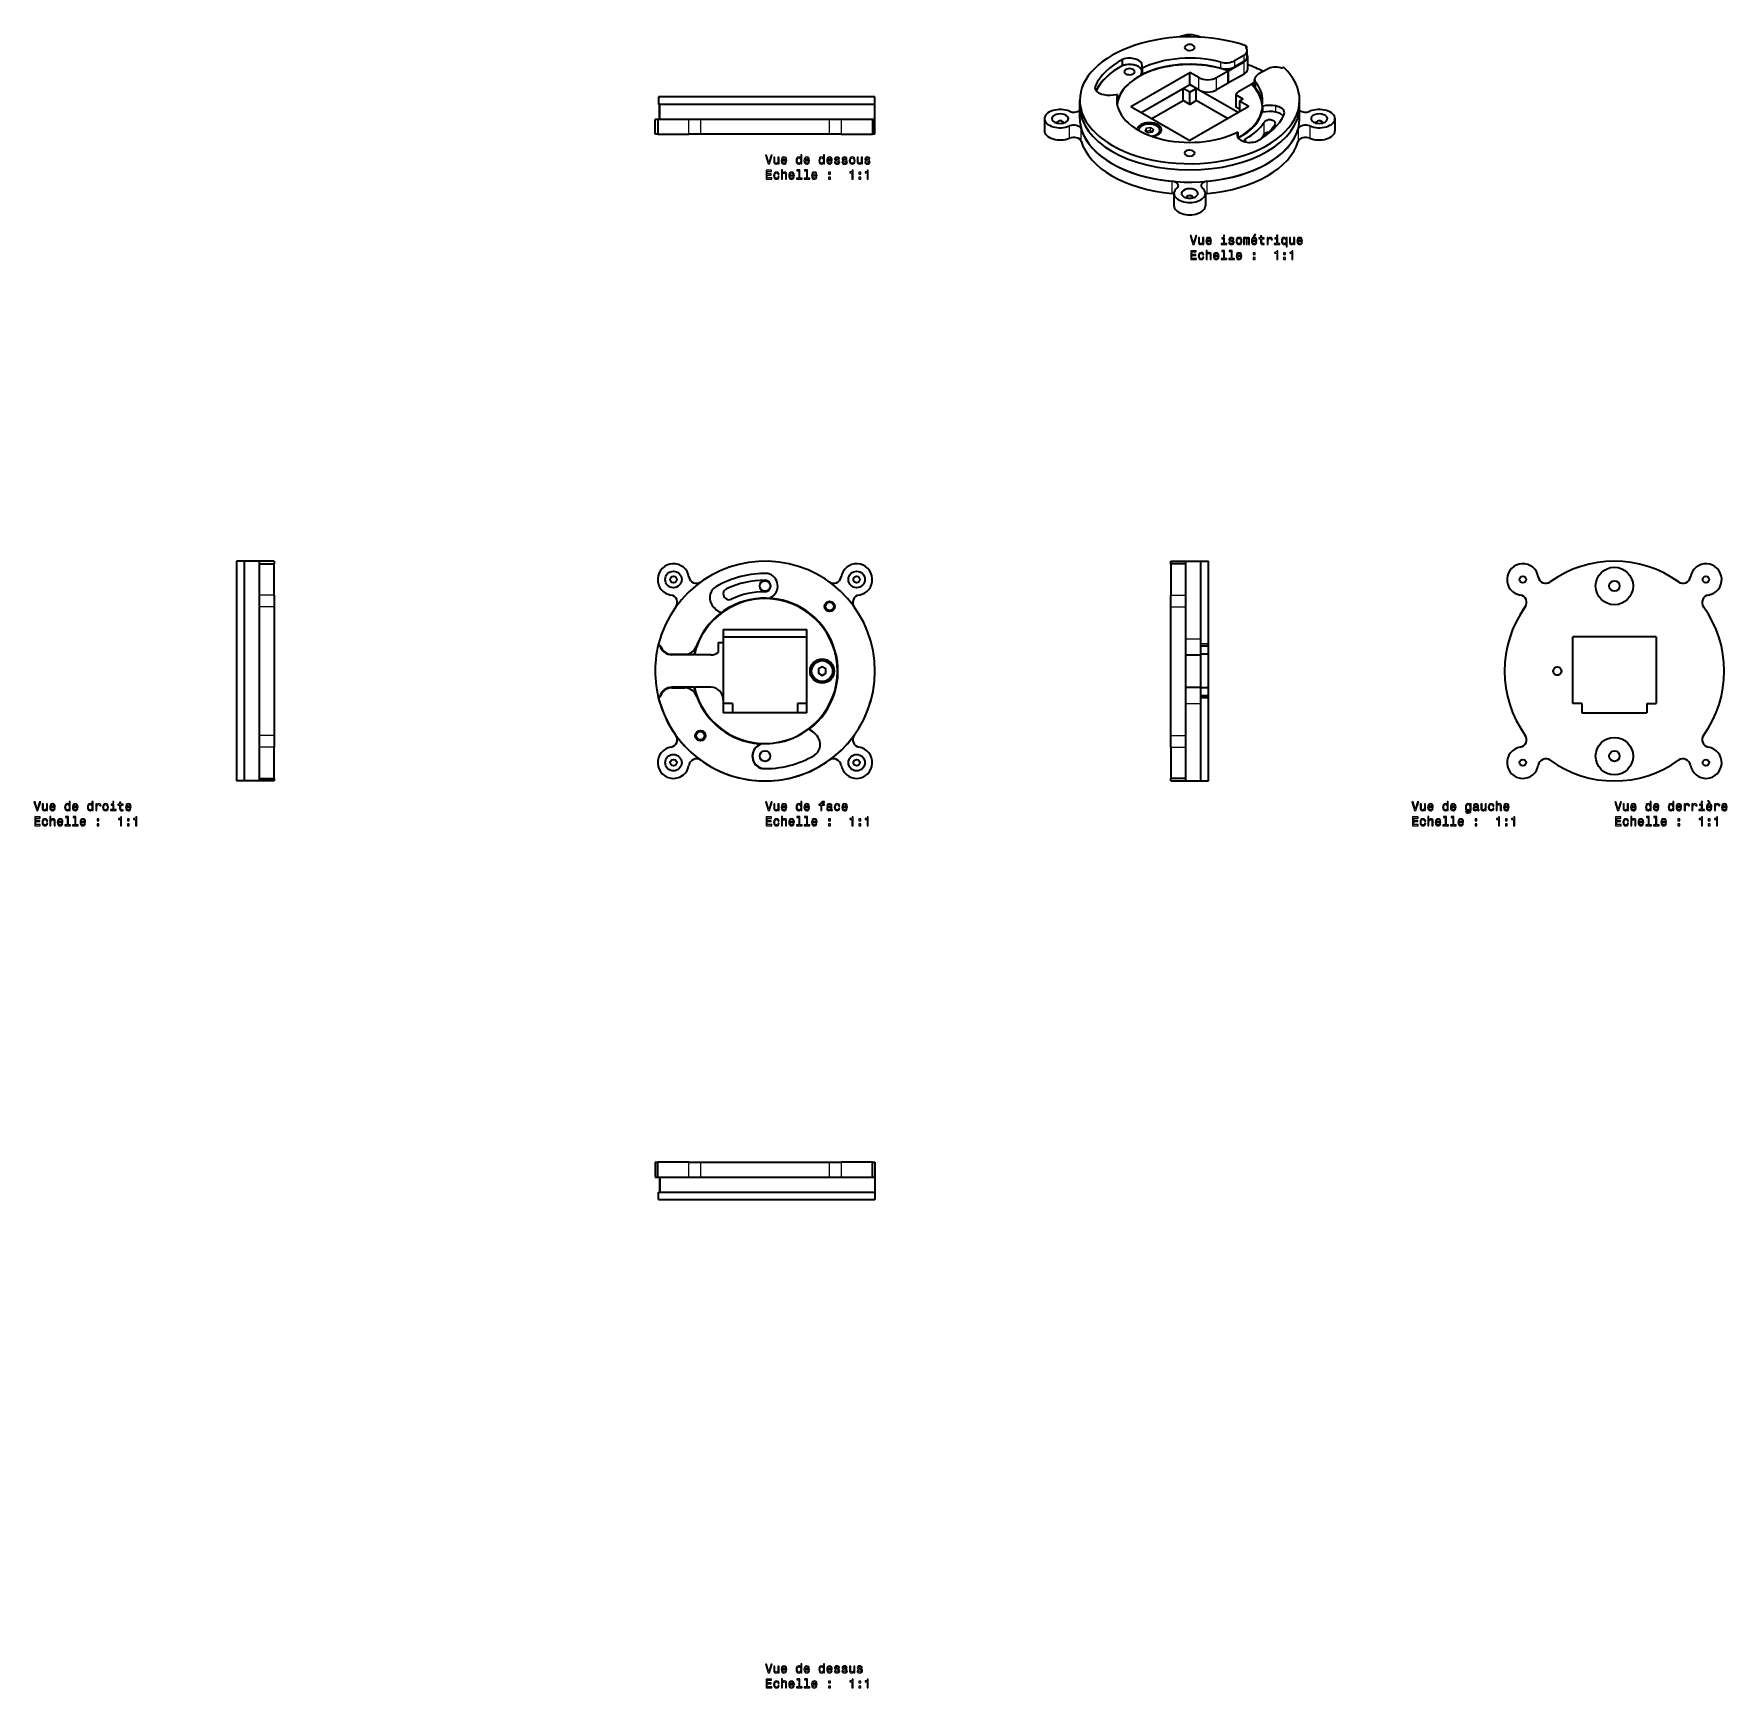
# Model space of a CAD drawing. Extents: x 302 to 980, y 13 to 676.
import ezdxf

# ---------------------------------------------------------------- set-up
doc = ezdxf.new("R2010")
doc.units = 0

msp = doc.modelspace()

# ---------------------------------------------------------------- linework, layer by layer
at = {"color": 7, "lineweight": 35, "ltscale": 0.061238}
for p, q in [((737.68, 662.94), (737.68, 665.39)), ((735.57, 651.23), (735.57, 648.78)), ((793.49, 646.78), (793.49, 644.33)), ((808.53, 646.56), (808.53, 649.01))]:
    msp.add_line(p, q, dxfattribs=at)
at = {"color": 7, "lineweight": 35, "ltscale": 0.179331}
for p, q in [((780.07, 660.84), (786.28, 664.43)), ((786.28, 659.53), (780.07, 655.94))]:
    msp.add_line(p, q, dxfattribs=at)
at = {"color": 7, "lineweight": 35, "ltscale": 0.104426}
for p, q in [((786.14, 666.96), (782.52, 664.87)), ((795.62, 661.49), (792, 659.4))]:
    msp.add_line(p, q, dxfattribs=at)
at = {"color": 7, "lineweight": 13, "ltscale": 0.061238}
for p, q in [((782.52, 664.87), (782.52, 662.42)), ((745.6, 661.85), (745.6, 659.4)), ((735.57, 651.22), (735.57, 648.77)), ((791, 653.69), (791, 656.14)), ((793.76, 646.67), (793.76, 644.22))]:
    msp.add_line(p, q, dxfattribs=at)
at = {"color": 7, "lineweight": 35, "ltscale": 0.104427}
msp.add_line((786.14, 664.51), (782.52, 662.42), dxfattribs=at)
at = {"color": 7, "lineweight": 13, "ltscale": 0.061237}
for p, q in [((786.14, 666.96), (786.14, 664.51)), ((776.88, 664.29), (776.88, 661.84)), ((798.96, 644.29), (798.96, 646.74))]:
    msp.add_line(p, q, dxfattribs=at)
at = {"color": 7, "lineweight": 13, "ltscale": 0.122475}
for p, q in [((786.28, 659.53), (786.28, 664.43)), ((768.21, 653.17), (768.21, 658.07)), ((775.28, 653.17), (775.28, 658.07)), ((716.37, 633.82), (716.37, 638.72)), ((721.1, 632.69), (721.1, 637.59)), ((794.38, 635.39), (794.38, 640.29)), ((807.96, 637.59), (807.96, 632.69)), ((812.69, 638.72), (812.69, 633.82)), ((757.49, 611.68), (757.49, 616.58)), ((771.57, 611.68), (771.57, 616.58))]:
    msp.add_line(p, q, dxfattribs=at)
at = {"color": 7, "lineweight": 13, "ltscale": 0.010741}
msp.add_line((787.14, 670.46), (787.14, 670.03), dxfattribs=at)
at = {"color": 7, "lineweight": 35, "ltscale": 0.017064}
msp.add_line((787.22, 670.61), (787.22, 669.93), dxfattribs=at)
at = {"color": 7, "lineweight": 35, "ltscale": 0.061237}
for p, q in [((787.55, 666.47), (787.55, 668.92)), ((745.27, 661.94), (745.27, 659.49)), ((790.54, 654.91), (790.54, 657.36)), ((720.53, 646.56), (720.53, 649.01))]:
    msp.add_line(p, q, dxfattribs=at)
at = {"color": 7, "lineweight": 35, "ltscale": 0.122475}
for p, q in [((787.75, 661.57), (787.75, 666.47)), ((764.53, 655.29), (764.53, 660.19)), ((779.93, 655.86), (779.93, 660.76)), ((780.07, 655.94), (780.07, 660.84)), ((761.91, 648.89), (761.91, 653.78)), ((764.53, 647.37), (764.53, 652.27)), ((767.15, 648.89), (767.15, 653.78)), ((783.05, 651.13), (783.05, 646.23)), ((720.53, 641.66), (720.53, 646.56)), ((808.53, 641.66), (808.53, 646.56)), ((706.37, 641.66), (706.37, 636.76)), ((822.69, 641.66), (822.69, 636.76)), ((758.23, 611.72), (758.23, 606.82)), ((770.83, 611.72), (770.83, 606.82))]:
    msp.add_line(p, q, dxfattribs=at)
at = {"color": 7, "lineweight": 13, "ltscale": 0.001698}
msp.add_line((737.78, 662.91), (737.78, 662.98), dxfattribs=at)
at = {"color": 7, "lineweight": 13, "ltscale": 0.001675}
msp.add_line((737.88, 662.94), (737.88, 663.01), dxfattribs=at)
at = {"color": 7, "lineweight": 35}
for p, q in [((740.91, 646.56), (764.53, 660.19)), ((745.15, 644.11), (764.53, 655.29)), ((638.5, 650.38), (551.87, 650.38)), ((638.5, 647.38), (551.87, 647.38)), ((638.5, 647.38), (552.46, 647.38)), ((740.91, 646.56), (764.53, 632.92)), ((788.15, 646.56), (764.53, 632.92)), ((620.23, 641.38), (568.77, 641.38)), ((620.23, 641.38), (568.77, 641.38)), ((620.23, 635.38), (568.77, 635.38)), ((382.93, 464.5), (382.93, 420.5)), ((385.93, 464.5), (385.93, 420.5)), ((385.93, 464.5), (385.93, 420.5)), ((391.93, 464.5), (391.93, 420.5)), ((769.03, 433.47), (769.03, 464.5)), ((769.03, 431.39), (769.03, 464.5)), ((772.03, 431.39), (772.03, 464.5)), ((391.93, 446.23), (391.93, 420.5)), ((397.93, 446.23), (397.93, 420.5)), ((757.03, 420.5), (757.03, 446.23)), ((763.03, 420.5), (763.03, 446.23)), ((577.8, 437.2), (611.2, 437.2)), ((577.8, 434.2), (611.2, 434.2)), ((611.2, 403.8), (611.2, 437.2)), ((611.2, 407.5), (611.2, 434.2)), ((951.26, 434.2), (917.86, 434.2)), ((917.86, 407.5), (917.86, 434.2)), ((951.26, 434.2), (951.26, 407.5)), ((577.8, 432), (577.8, 409.01)), ((382.93, 420.5), (382.93, 376.5)), ((385.93, 420.5), (385.93, 376.5)), ((385.93, 420.5), (385.93, 376.5)), ((391.93, 420.5), (391.93, 394.77)), ((391.93, 420.5), (391.93, 376.5)), ((397.93, 420.5), (397.93, 394.77)), ((757.03, 394.77), (757.03, 420.5)), ((763.03, 394.77), (763.03, 420.5)), ((769.03, 376.5), (769.03, 409.61)), ((769.03, 376.5), (769.03, 407.53)), ((772.03, 376.5), (772.03, 409.61)), ((611.2, 403.8), (577.8, 403.8)), ((921.56, 403.8), (947.56, 403.8)), ((921.56, 403.8), (947.56, 403.8)), ((568.77, 223.93), (620.23, 223.93)), ((552.46, 217.93), (638.5, 217.93)), ((568.77, 217.93), (620.23, 217.93)), ((551.87, 211.93), (638.5, 211.93)), ((552.46, 211.93), (638.5, 211.93)), ((551.87, 208.93), (638.5, 208.93))]:
    msp.add_line(p, q, dxfattribs=at)
at = {"color": 7, "lineweight": 13, "ltscale": 0.001021}
msp.add_line((743.98, 658.38), (743.98, 658.42), dxfattribs=at)
at = {"color": 7, "lineweight": 35, "ltscale": 0.005067}
msp.add_line((745.44, 659.17), (745.44, 659.38), dxfattribs=at)
at = {"color": 7, "lineweight": 35, "ltscale": 0.003809}
msp.add_line((745.59, 659.4), (745.59, 659.25), dxfattribs=at)
at = {"color": 7, "lineweight": 13, "ltscale": 0.00369}
msp.add_line((746.4, 659.78), (746.4, 659.64), dxfattribs=at)
at = {"color": 7, "lineweight": 35, "ltscale": 0.106144}
for p, q in [((768.21, 658.07), (764.53, 660.19)), ((768.21, 653.17), (764.53, 655.29))]:
    msp.add_line(p, q, dxfattribs=at)
at = {"color": 7, "lineweight": 35, "ltscale": 0.134219}
for p, q in [((775.28, 658.07), (779.93, 660.76)), ((779.93, 655.86), (775.28, 653.17)), ((784.47, 652.76), (789.12, 655.45))]:
    msp.add_line(p, q, dxfattribs=at)
at = {"color": 7, "lineweight": 13, "ltscale": 0.036832}
msp.add_line((726.76, 653.29), (726.76, 654.76), dxfattribs=at)
at = {"color": 7, "lineweight": 35, "ltscale": 0.483775}
for p, q in [((745.15, 644.11), (761.91, 653.78)), ((783.9, 644.11), (767.15, 653.78))]:
    msp.add_line(p, q, dxfattribs=at)
at = {"color": 7, "lineweight": 35, "ltscale": 0.075525}
for p, q in [((764.53, 652.27), (761.91, 653.78)), ((764.53, 652.27), (767.15, 653.78)), ((764.53, 647.37), (761.91, 648.89)), ((764.53, 647.37), (767.15, 648.89))]:
    msp.add_line(p, q, dxfattribs=at)
at = {"color": 7, "lineweight": 35, "ltscale": 0.08165}
msp.add_line((785.88, 649.5), (783.05, 651.13), dxfattribs=at)
at = {"color": 7, "lineweight": 35, "ltscale": 0.036712}
msp.add_line((789.26, 655.53), (790.54, 656.27), dxfattribs=at)
at = {"color": 7, "lineweight": 35, "ltscale": 0.005473}
msp.add_line((789.26, 655.31), (789.26, 655.53), dxfattribs=at)
at = {"color": 7, "lineweight": 35, "ltscale": 0.000389099}
for p, q in [((551.87, 650.38), (551.85, 650.38)), ((551.87, 647.38), (551.85, 647.38)), ((551.85, 211.93), (551.87, 211.93)), ((551.85, 208.93), (551.87, 208.93))]:
    msp.add_line(p, q, dxfattribs=at)
at = {"color": 7, "lineweight": 35, "ltscale": 0.075}
for p, q in [((551.85, 650.38), (551.85, 647.38)), ((638.5, 647.38), (638.5, 650.38)), ((385.93, 464.5), (382.93, 464.5)), ((769.03, 464.5), (772.03, 464.5)), ((772.03, 427.2), (769.03, 427.2)), ((772.03, 413.8), (769.03, 413.8)), ((385.93, 376.5), (382.93, 376.5)), ((769.03, 376.5), (772.03, 376.5)), ((551.85, 208.93), (551.85, 211.93)), ((551.85, 208.93), (551.85, 211.93)), ((638.5, 211.93), (638.5, 208.93))]:
    msp.add_line(p, q, dxfattribs=at)
at = {"color": 7, "lineweight": 13, "ltscale": 0.075}
for p, q in [((551.87, 650.38), (551.87, 647.38)), ((772.03, 431.39), (769.03, 431.39)), ((772.03, 430.78), (769.03, 430.78)), ((772.03, 430.34), (769.03, 430.34)), ((772.03, 410.66), (769.03, 410.66)), ((772.03, 410.22), (769.03, 410.22)), ((772.03, 409.61), (769.03, 409.61)), ((551.87, 208.93), (551.87, 211.93))]:
    msp.add_line(p, q, dxfattribs=at)
at = {"color": 7, "lineweight": 35, "ltscale": 0.15}
for p, q in [((552.23, 641.38), (552.23, 647.38)), ((638.5, 641.38), (638.5, 647.38)), ((550.5, 635.38), (550.5, 641.38)), ((551.53, 641.38), (551.53, 635.38)), ((637.47, 641.38), (637.47, 635.38)), ((638.5, 635.38), (638.5, 641.38)), ((391.93, 464.5), (385.93, 464.5)), ((397.93, 464.5), (391.93, 464.5)), ((391.93, 463.47), (397.93, 463.47)), ((757.03, 464.5), (763.03, 464.5)), ((763.03, 463.47), (757.03, 463.47)), ((763.03, 464.5), (769.03, 464.5)), ((763.03, 427), (769.03, 427)), ((763.03, 414), (769.03, 414)), ((391.93, 376.5), (385.93, 376.5)), ((391.93, 377.53), (397.93, 377.53)), ((397.93, 376.5), (391.93, 376.5)), ((763.03, 377.53), (757.03, 377.53)), ((757.03, 376.5), (763.03, 376.5)), ((763.03, 376.5), (769.03, 376.5)), ((550.5, 223.93), (550.5, 217.93)), ((551.53, 217.93), (551.53, 223.93)), ((637.47, 217.93), (637.47, 223.93)), ((638.5, 223.93), (638.5, 217.93)), ((552.23, 217.93), (552.23, 211.93)), ((552.23, 217.93), (552.23, 211.93)), ((638.5, 217.93), (638.5, 211.93))]:
    msp.add_line(p, q, dxfattribs=at)
at = {"color": 7, "lineweight": 13, "ltscale": 0.15}
for p, q in [((552.46, 641.38), (552.46, 647.38)), ((564.05, 635.38), (564.05, 641.38)), ((568.77, 635.38), (568.77, 641.38)), ((620.23, 641.38), (620.23, 635.38)), ((624.95, 641.38), (624.95, 635.38)), ((397.93, 450.95), (391.93, 450.95)), ((757.03, 450.95), (763.03, 450.95)), ((397.93, 446.23), (391.93, 446.23)), ((757.03, 446.23), (763.03, 446.23)), ((763.03, 433.47), (769.03, 433.47)), ((763.03, 407.53), (769.03, 407.53)), ((397.93, 394.77), (391.93, 394.77)), ((757.03, 394.77), (763.03, 394.77)), ((397.93, 390.05), (391.93, 390.05)), ((757.03, 390.05), (763.03, 390.05)), ((564.05, 217.93), (564.05, 223.93)), ((568.77, 217.93), (568.77, 223.93)), ((620.23, 223.93), (620.23, 217.93)), ((624.95, 223.93), (624.95, 217.93)), ((552.46, 217.93), (552.46, 211.93))]:
    msp.add_line(p, q, dxfattribs=at)
at = {"color": 7, "lineweight": 35, "ltscale": 0.070697}
msp.add_line((592.23, 650.38), (589.4, 650.38), dxfattribs=at)
at = {"color": 7, "lineweight": 35, "ltscale": 0.002773}
msp.add_line((592.34, 650.38), (592.23, 650.38), dxfattribs=at)
at = {"color": 7, "lineweight": 35, "ltscale": 0.002893}
msp.add_line((612.31, 650.38), (612.19, 650.38), dxfattribs=at)
at = {"color": 7, "lineweight": 35, "ltscale": 0.094115}
msp.add_line((616.07, 650.38), (612.31, 650.38), dxfattribs=at)
at = {"color": 7, "lineweight": 35, "ltscale": 0.014232}
msp.add_line((616.64, 650.38), (616.07, 650.38), dxfattribs=at)
at = {"color": 7, "lineweight": 35, "ltscale": 0.3613}
for p, q in [((749.4, 641.66), (761.91, 648.89)), ((779.66, 641.66), (767.15, 648.89))]:
    msp.add_line(p, q, dxfattribs=at)
at = {"color": 7, "lineweight": 35, "ltscale": 0.040825}
msp.add_line((784.47, 645.42), (783.05, 646.23), dxfattribs=at)
at = {"color": 7, "lineweight": 35, "ltscale": 0.040824}
msp.add_line((785.88, 649.5), (784.47, 648.68), dxfattribs=at)
at = {"color": 7, "lineweight": 35, "ltscale": 0.106145}
for p, q in [((784.47, 648.68), (784.47, 644.44)), ((788.15, 646.56), (784.47, 648.68))]:
    msp.add_line(p, q, dxfattribs=at)
at = {"color": 7, "lineweight": 35, "ltscale": 0.025726}
for p, q in [((551.53, 641.38), (550.5, 641.38)), ((763.03, 463.47), (763.03, 464.5)), ((763.03, 463.47), (763.03, 464.5)), ((397.93, 377.53), (397.93, 376.5)), ((637.47, 223.93), (638.5, 223.93))]:
    msp.add_line(p, q, dxfattribs=at)
at = {"color": 7, "lineweight": 35, "ltscale": 0.313062}
for p, q in [((564.05, 641.38), (551.53, 641.38)), ((637.47, 641.38), (624.95, 641.38)), ((551.53, 635.38), (564.05, 635.38)), ((624.95, 635.38), (637.47, 635.38)), ((391.93, 463.47), (391.93, 450.95)), ((397.93, 450.95), (397.93, 463.47)), ((757.03, 463.47), (757.03, 450.95)), ((763.03, 450.95), (763.03, 463.47)), ((391.93, 390.05), (391.93, 377.53)), ((397.93, 377.53), (397.93, 390.05)), ((757.03, 390.05), (757.03, 377.53)), ((763.03, 377.53), (763.03, 390.05)), ((564.05, 223.93), (551.53, 223.93)), ((637.47, 223.93), (624.95, 223.93)), ((551.53, 217.93), (564.05, 217.93)), ((624.95, 217.93), (637.47, 217.93))]:
    msp.add_line(p, q, dxfattribs=at)
at = {"color": 7, "lineweight": 35, "ltscale": 0.117937}
for p, q in [((568.77, 641.38), (564.05, 641.38)), ((624.95, 641.38), (620.23, 641.38)), ((568.77, 635.38), (564.05, 635.38)), ((624.95, 635.38), (620.23, 635.38)), ((391.93, 450.95), (391.93, 446.23)), ((397.93, 450.95), (397.93, 446.23)), ((757.03, 446.23), (757.03, 450.95)), ((763.03, 446.23), (763.03, 450.95)), ((391.93, 394.77), (391.93, 390.05)), ((397.93, 394.77), (397.93, 390.05)), ((757.03, 390.05), (757.03, 394.77)), ((763.03, 390.05), (763.03, 394.77)), ((564.05, 223.93), (568.77, 223.93)), ((620.23, 223.93), (624.95, 223.93)), ((564.05, 217.93), (568.77, 217.93)), ((620.23, 217.93), (624.95, 217.93))]:
    msp.add_line(p, q, dxfattribs=at)
at = {"color": 7, "lineweight": 35, "ltscale": 0.025702}
for p, q in [((638.5, 641.38), (637.47, 641.38)), ((638.5, 641.38), (637.47, 641.38)), ((638.5, 635.38), (637.47, 635.38)), ((391.93, 464.5), (391.93, 463.47)), ((397.93, 464.5), (397.93, 463.47)), ((757.03, 376.5), (757.03, 377.53)), ((763.03, 376.5), (763.03, 377.53)), ((550.5, 223.93), (551.53, 223.93)), ((550.5, 217.93), (551.53, 217.93))]:
    msp.add_line(p, q, dxfattribs=at)
at = {"color": 7, "lineweight": 13, "ltscale": 0.025734}
for p, q in [((747.09, 637.8), (746.65, 636.87)), ((747.13, 637.75), (746.7, 636.82)), ((749.65, 636.41), (750.08, 637.34))]:
    msp.add_line(p, q, dxfattribs=at)
at = {"color": 7, "lineweight": 13, "ltscale": 0.026364}
msp.add_line((747.13, 636.7), (747.13, 637.75), dxfattribs=at)
at = {"color": 7, "lineweight": 13, "ltscale": 0.040914}
for p, q in [((748.77, 638.09), (747.16, 637.84)), ((748.79, 638.03), (747.17, 637.78))]:
    msp.add_line(p, q, dxfattribs=at)
at = {"color": 7, "lineweight": 13, "ltscale": 0.026366}
for p, q in [((747.17, 636.72), (747.17, 637.78)), ((748.79, 636.97), (748.79, 638.03)), ((748.84, 636.96), (748.84, 638.02))]:
    msp.add_line(p, q, dxfattribs=at)
at = {"color": 7, "lineweight": 13, "ltscale": 0.034176}
for p, q in [((750.02, 637.33), (748.84, 638.02)), ((746.68, 636.81), (747.86, 636.13))]:
    msp.add_line(p, q, dxfattribs=at)
at = {"color": 7, "lineweight": 13, "ltscale": 0.034178}
msp.add_line((750.05, 637.4), (748.87, 638.08), dxfattribs=at)
at = {"color": 7, "lineweight": 35, "ltscale": 0.025734}
msp.add_line((749.6, 636.39), (750.04, 637.32), dxfattribs=at)
at = {"color": 7, "lineweight": 13, "ltscale": 0.001215}
msp.add_line((750.02, 637.29), (750.02, 637.33), dxfattribs=at)
at = {"color": 7, "lineweight": 35, "ltscale": 0.030038}
for p, q in [((551.7, 635.38), (550.5, 635.38)), ((391.93, 377.7), (391.93, 376.5)), ((637.3, 217.93), (638.5, 217.93))]:
    msp.add_line(p, q, dxfattribs=at)
at = {"color": 7, "lineweight": 35, "ltscale": 0.002727}
msp.add_line((744.17, 636.91), (744.17, 637.02), dxfattribs=at)
at = {"color": 7, "lineweight": 35, "ltscale": 0.034176}
msp.add_line((746.7, 636.82), (747.89, 636.13), dxfattribs=at)
at = {"color": 7, "lineweight": 35, "ltscale": 0.000191654}
msp.add_line((746.7, 636.82), (746.7, 636.82), dxfattribs=at)
at = {"color": 7, "lineweight": 13, "ltscale": 0.002935}
msp.add_line((747.13, 636.7), (747.1, 636.59), dxfattribs=at)
at = {"color": 7, "lineweight": 13, "ltscale": 0.002601}
msp.add_line((747.17, 636.67), (747.13, 636.57), dxfattribs=at)
at = {"color": 7, "lineweight": 35, "ltscale": 0.040912}
msp.add_line((747.95, 636.12), (749.57, 636.37), dxfattribs=at)
at = {"color": 7, "lineweight": 13, "ltscale": 0.040912}
msp.add_line((747.96, 636.12), (749.58, 636.37), dxfattribs=at)
at = {"color": 7, "lineweight": 13, "ltscale": 0.001324}
msp.add_line((748.79, 636.97), (748.81, 636.92), dxfattribs=at)
at = {"color": 7, "lineweight": 13, "ltscale": 0.001085}
msp.add_line((748.84, 636.89), (748.81, 636.92), dxfattribs=at)
at = {"color": 7, "lineweight": 13, "ltscale": 0.001073}
msp.add_line((748.87, 636.93), (748.84, 636.96), dxfattribs=at)
at = {"color": 7, "lineweight": 35, "ltscale": 0.00732}
msp.add_line((752.57, 636.73), (752.57, 637.02), dxfattribs=at)
at = {"color": 7, "lineweight": 13, "ltscale": 0.04682}
msp.add_line((783.78, 636.04), (783.78, 634.17), dxfattribs=at)
at = {"color": 7, "lineweight": 35, "ltscale": 0.048184}
msp.add_line((783.79, 636.07), (783.79, 634.15), dxfattribs=at)
at = {"color": 7, "lineweight": 13, "ltscale": 0.032007}
msp.add_line((786.99, 632.31), (786.99, 633.59), dxfattribs=at)
at = {"color": 7, "lineweight": 35, "ltscale": 0.030039}
msp.add_line((757.03, 463.3), (757.03, 464.5), dxfattribs=at)
at = {"color": 7, "lineweight": 35, "ltscale": 0.318921}
for p, q in [((763.03, 433.47), (763.03, 446.23)), ((763.03, 394.77), (763.03, 407.53))]:
    msp.add_line(p, q, dxfattribs=at)
at = {"color": 7, "lineweight": 35, "ltscale": 0.13}
for p, q in [((577.8, 437.2), (577.8, 432)), ((577.8, 409), (577.8, 403.8))]:
    msp.add_line(p, q, dxfattribs=at)
at = {"color": 7, "lineweight": 35, "ltscale": 0.055}
msp.add_line((951.26, 434.2), (951.26, 432), dxfattribs=at)
at = {"color": 7, "lineweight": 35, "ltscale": 0.127895}
for p, q in [((557.23, 427.2), (562.35, 427.2)), ((557.23, 413.8), (562.35, 413.8))]:
    msp.add_line(p, q, dxfattribs=at)
at = {"color": 7, "lineweight": 35, "ltscale": 0.05}
msp.add_line((575.8, 432), (577.8, 432), dxfattribs=at)
at = {"color": 7, "lineweight": 35, "ltscale": 0.1}
msp.add_line((575.8, 432), (575.8, 428), dxfattribs=at)
at = {"color": 7, "lineweight": 35, "ltscale": 0.161858}
msp.add_line((769.03, 427), (769.03, 433.47), dxfattribs=at)
at = {"color": 7, "lineweight": 35, "ltscale": 0.015247}
for p, q in [((769.03, 430.78), (769.03, 431.39)), ((772.03, 430.78), (772.03, 431.39)), ((769.03, 409.61), (769.03, 410.22)), ((772.03, 409.61), (772.03, 410.22))]:
    msp.add_line(p, q, dxfattribs=at)
at = {"color": 7, "lineweight": 35, "ltscale": 0.002382}
for p, q in [((769.03, 430.69), (769.03, 430.78)), ((769.03, 410.22), (769.03, 410.31))]:
    msp.add_line(p, q, dxfattribs=at)
at = {"color": 7, "lineweight": 35, "ltscale": 0.010969}
for p, q in [((772.03, 430.34), (772.03, 430.78)), ((772.03, 410.22), (772.03, 410.66))]:
    msp.add_line(p, q, dxfattribs=at)
at = {"color": 7, "lineweight": 35, "ltscale": 0.078551}
for p, q in [((772.03, 427.2), (772.03, 430.34)), ((772.03, 410.66), (772.03, 413.8))]:
    msp.add_line(p, q, dxfattribs=at)
at = {"color": 7, "lineweight": 35, "ltscale": 0.334998}
msp.add_line((772.03, 413.8), (772.03, 427.2), dxfattribs=at)
at = {"color": 7, "lineweight": 35, "ltscale": 0.219635}
for p, q in [((566.02, 427), (557.23, 427)), ((566.02, 414), (557.23, 414))]:
    msp.add_line(p, q, dxfattribs=at)
at = {"color": 7, "lineweight": 35, "ltscale": 0.164384}
for p, q in [((572.8, 427), (566.22, 427)), ((572.8, 414), (566.22, 414))]:
    msp.add_line(p, q, dxfattribs=at)
at = {"color": 7, "lineweight": 13, "ltscale": 0.041858}
for p, q in [((615.81, 421.34), (615.81, 419.66)), ((618.86, 421.42), (617.41, 422.26)), ((618.91, 419.66), (618.91, 421.34)), ((617.41, 418.74), (618.86, 419.58))]:
    msp.add_line(p, q, dxfattribs=at)
at = {"color": 7, "lineweight": 13, "ltscale": 0.001251}
for p, q in [((615.81, 421.34), (615.86, 421.34)), ((615.81, 419.66), (615.86, 419.66))]:
    msp.add_line(p, q, dxfattribs=at)
at = {"color": 7, "lineweight": 13, "ltscale": 0.041857}
for p, q in [((617.31, 422.26), (615.86, 421.42)), ((615.86, 419.58), (617.31, 418.74))]:
    msp.add_line(p, q, dxfattribs=at)
at = {"color": 7, "lineweight": 13, "ltscale": 0.001249}
msp.add_line((615.86, 421.42), (615.88, 421.38), dxfattribs=at)
at = {"color": 7, "lineweight": 35, "ltscale": 0.041858}
for p, q in [((615.86, 421.34), (615.86, 419.66)), ((617.33, 422.22), (615.88, 421.38)), ((618.83, 421.38), (617.38, 422.22)), ((618.86, 419.66), (618.86, 421.34)), ((615.88, 419.62), (617.33, 418.78)), ((617.38, 418.78), (618.83, 419.62))]:
    msp.add_line(p, q, dxfattribs=at)
at = {"color": 7, "lineweight": 13, "ltscale": 0.00125}
for p, q in [((617.31, 422.26), (617.33, 422.22)), ((617.41, 422.26), (617.38, 422.22)), ((618.86, 421.42), (618.83, 421.38)), ((618.91, 421.34), (618.86, 421.34)), ((615.86, 419.58), (615.88, 419.62)), ((617.31, 418.74), (617.33, 418.78)), ((617.41, 418.74), (617.38, 418.78)), ((618.86, 419.58), (618.83, 419.62)), ((618.91, 419.66), (618.86, 419.66))]:
    msp.add_line(p, q, dxfattribs=at)
at = {"color": 7, "lineweight": 13, "ltscale": 0.001138}
for p, q in [((618.83, 421.3), (618.83, 421.35)), ((615.88, 419.7), (615.88, 419.65))]:
    msp.add_line(p, q, dxfattribs=at)
at = {"color": 7, "lineweight": 35, "ltscale": 0.325}
msp.add_line((769.03, 414), (769.03, 427), dxfattribs=at)
at = {"color": 7, "lineweight": 13, "ltscale": 3.00563e-05}
msp.add_line((913.3, 420.45), (913.3, 420.45), dxfattribs=at)
at = {"color": 7, "lineweight": 13, "ltscale": 0.000107431}
msp.add_line((913.32, 420.36), (913.32, 420.36), dxfattribs=at)
at = {"color": 7, "lineweight": 35, "ltscale": 0.161859}
msp.add_line((769.03, 407.53), (769.03, 414), dxfattribs=at)
at = {"color": 7, "lineweight": 35, "ltscale": 0.001415}
msp.add_line((910.66, 419.36), (910.62, 419.32), dxfattribs=at)
at = {"color": 7, "lineweight": 13, "ltscale": 0.002001}
msp.add_line((911.7, 419), (911.7, 418.92), dxfattribs=at)
at = {"color": 7, "lineweight": 35, "ltscale": 0.0925}
for p, q in [((581.5, 407.5), (577.8, 407.5)), ((581.5, 407.5), (581.5, 403.8)), ((611.2, 407.5), (607.5, 407.5)), ((607.5, 407.5), (607.5, 403.8)), ((921.56, 407.5), (917.86, 407.5)), ((921.56, 407.5), (921.56, 403.8)), ((947.56, 407.5), (947.56, 403.8)), ((947.56, 407.5), (951.26, 407.5))]:
    msp.add_line(p, q, dxfattribs=at)
at = {"color": 7, "lineweight": 35, "ltscale": 0.0375}
msp.add_line((951.26, 409), (951.26, 407.5), dxfattribs=at)
at = {"color": 7, "lineweight": 35, "ltscale": 0.003749}
msp.add_line((620.04, 406.63), (620.17, 406.56), dxfattribs=at)
at = {"color": 7, "lineweight": 35, "ltscale": 0.000370789}
msp.add_line((382.93, 381.45), (382.93, 381.44), dxfattribs=at)
at = {"color": 7, "lineweight": 35, "ltscale": 0.0257}
msp.add_line((763.03, 376.5), (763.03, 377.53), dxfattribs=at)
at = {"color": 7, "lineweight": 35, "ltscale": 0.005557}
for p, q in [((552.23, 217.93), (552.46, 217.93)), ((552.23, 211.93), (552.46, 211.93))]:
    msp.add_line(p, q, dxfattribs=at)
at = {"color": 7, "lineweight": 35, "ltscale": 0.286037}
msp.add_line((612.27, 208.93), (623.71, 208.93), dxfattribs=at)
at = {"color": 7, "lineweight": 35}
for points in [[(752.57, 637.02), (752.53, 637.34), (752.45, 637.59), (752.33, 637.84), (752.14, 638.11), (751.89, 638.37), (751.55, 638.64), (751.14, 638.88), (750.69, 639.08), (750.2, 639.24), (749.54, 639.39), (748.84, 639.47), (748.13, 639.49), (747.43, 639.43), (746.76, 639.3), (746.25, 639.15), (745.78, 638.97), (745.35, 638.75), (744.98, 638.49), (744.67, 638.2), (744.44, 637.9), (744.34, 637.73)], [(752.39, 636.02), (752.21, 635.73), (751.94, 635.43), (751.59, 635.15), (751.54, 635.11)], [(910.36, 419.54), (910.48, 419.42), (910.59, 419.33), (910.62, 419.32)], [(910.36, 419.54), (910.64, 419.28), (910.92, 419.1), (911.26, 418.98), (911.57, 418.93), (911.7, 418.92)]]:
    msp.add_lwpolyline(points, dxfattribs=at)
at = {"color": 7, "lineweight": 13}
for points in [[(748.79, 636.97), (748.4, 636.84), (747.98, 636.74), (747.56, 636.71), (747.17, 636.72)], [(748.81, 636.92), (748.31, 636.76), (747.82, 636.67), (747.5, 636.65), (747.17, 636.67)], [(748.84, 636.89), (749.22, 636.59), (749.59, 636.38)], [(748.87, 636.93), (749.03, 636.79), (749.36, 636.56), (749.62, 636.42)], [(913.24, 420.45), (913.23, 420.35), (913.16, 420.08), (913.04, 419.8), (912.85, 419.54), (912.61, 419.32), (912.33, 419.15), (912.28, 419.13)], [(913.32, 420.36), (913.3, 420.45), (913.3, 420.45)], [(913.32, 420.36), (913.31, 420.43), (913.3, 420.45)]]:
    msp.add_lwpolyline(points, dxfattribs=at)
for points in [[(596.9, 627.03), (596.02, 624.05), (595.12, 627.03), (594.64, 627.03), (595.77, 623.53), (596.27, 623.53), (597.37, 627.03)], [(600.1, 626.24), (599.65, 626.24), (599.65, 624.67), (599.6, 624.31), (599.46, 624.05), (599.23, 623.89), (598.93, 623.83), (598.7, 623.88), (598.54, 624), (598.46, 624.2), (598.44, 624.5), (598.44, 626.24), (597.99, 626.24), (597.99, 624.46), (598.01, 624.1), (598.11, 623.8), (598.4, 623.53), (598.87, 623.43), (599.12, 623.47), (599.34, 623.56), (599.52, 623.71), (599.67, 623.94), (599.67, 623.53), (600.1, 623.53)], [(601.43, 624.75), (603.21, 624.75), (603.21, 624.96), (603.13, 625.54), (602.91, 625.97), (602.56, 626.24), (602.09, 626.33), (601.63, 626.23), (601.28, 625.95), (601.05, 625.49), (600.97, 624.88), (601.05, 624.26), (601.27, 623.81), (601.62, 623.53), (602.07, 623.43), (602.47, 623.5), (602.79, 623.67), (603.03, 623.94), (603.16, 624.3), (602.73, 624.3), (602.63, 624.1), (602.5, 623.95), (602.13, 623.83), (601.84, 623.89), (601.63, 624.06), (601.48, 624.35), (601.43, 624.74)], [(601.43, 625.13), (601.49, 625.47), (601.63, 625.73), (601.83, 625.89), (602.11, 625.94), (602.37, 625.89), (602.58, 625.73), (602.71, 625.47), (602.75, 625.13)], [(608.78, 623.95), (608.78, 623.53), (609.23, 623.53), (609.23, 627.15), (608.79, 627.15), (608.79, 625.82), (608.45, 626.21), (608.24, 626.3), (608.01, 626.33), (607.58, 626.23), (607.24, 625.95), (607.03, 625.49), (606.95, 624.88), (607.03, 624.27), (607.24, 623.81), (607.58, 623.53), (608.01, 623.43), (608.24, 623.47), (608.45, 623.56)], [(608.08, 625.93), (608.37, 625.86), (608.6, 625.67), (608.73, 625.34), (608.78, 624.88), (608.73, 624.42), (608.6, 624.1), (608.37, 623.9), (608.08, 623.83), (607.8, 623.9), (607.59, 624.1), (607.45, 624.43), (607.41, 624.88), (607.45, 625.33), (607.59, 625.66), (607.8, 625.86)], [(610.54, 624.75), (612.32, 624.75), (612.32, 624.96), (612.24, 625.54), (612.02, 625.97), (611.67, 626.24), (611.2, 626.33), (610.74, 626.23), (610.39, 625.95), (610.16, 625.49), (610.08, 624.88), (610.15, 624.26), (610.38, 623.81), (610.73, 623.53), (611.18, 623.43), (611.58, 623.5), (611.9, 623.67), (612.14, 623.94), (612.27, 624.3), (611.83, 624.3), (611.74, 624.1), (611.61, 623.95), (611.24, 623.83), (610.95, 623.89), (610.73, 624.06), (610.59, 624.35), (610.54, 624.74)], [(610.54, 625.13), (610.6, 625.47), (610.73, 625.73), (610.94, 625.89), (611.21, 625.94), (611.48, 625.89), (611.69, 625.73), (611.81, 625.47), (611.86, 625.13)], [(617.89, 623.95), (617.89, 623.53), (618.33, 623.53), (618.33, 627.15), (617.9, 627.15), (617.9, 625.82), (617.56, 626.21), (617.35, 626.3), (617.11, 626.33), (616.69, 626.23), (616.35, 625.95), (616.14, 625.49), (616.06, 624.88), (616.14, 624.27), (616.35, 623.81), (616.69, 623.53), (617.11, 623.43), (617.35, 623.47), (617.56, 623.56)], [(617.19, 625.93), (617.48, 625.86), (617.7, 625.67), (617.84, 625.34), (617.89, 624.88), (617.84, 624.42), (617.7, 624.1), (617.48, 623.9), (617.19, 623.83), (616.91, 623.9), (616.7, 624.1), (616.56, 624.43), (616.51, 624.88), (616.56, 625.33), (616.7, 625.66), (616.91, 625.86)], [(619.65, 624.75), (621.43, 624.75), (621.43, 624.96), (621.35, 625.54), (621.13, 625.97), (620.78, 626.24), (620.31, 626.33), (619.85, 626.23), (619.49, 625.95), (619.27, 625.49), (619.19, 624.88), (619.26, 624.26), (619.49, 623.81), (619.84, 623.53), (620.29, 623.43), (620.68, 623.5), (621.01, 623.67), (621.24, 623.94), (621.38, 624.3), (620.94, 624.3), (620.85, 624.1), (620.72, 623.95), (620.35, 623.83), (620.06, 623.89), (619.84, 624.06), (619.7, 624.35), (619.65, 624.74)], [(619.65, 625.13), (619.71, 625.47), (619.84, 625.73), (620.05, 625.89), (620.32, 625.94), (620.59, 625.89), (620.8, 625.73), (620.92, 625.47), (620.97, 625.13)], [(623.62, 625.11), (623.2, 625.21), (622.88, 625.32), (622.77, 625.56), (622.8, 625.73), (622.91, 625.85), (623.08, 625.92), (623.33, 625.95), (623.56, 625.92), (623.75, 625.83), (623.87, 625.7), (623.92, 625.51), (624.36, 625.51), (624.36, 625.52), (624.28, 625.85), (624.07, 626.11), (623.75, 626.27), (623.33, 626.33), (622.9, 626.27), (622.59, 626.1), (622.39, 625.86), (622.33, 625.54), (622.37, 625.24), (622.52, 625.03), (622.75, 624.88), (623.09, 624.77), (623.58, 624.65), (623.88, 624.53), (623.96, 624.42), (623.99, 624.27), (623.95, 624.09), (623.83, 623.95), (623.63, 623.86), (623.37, 623.82), (623.09, 623.86), (622.89, 623.96), (622.75, 624.13), (622.7, 624.37), (622.27, 624.37), (622.34, 623.97), (622.55, 623.67), (622.87, 623.5), (623.33, 623.43), (623.8, 623.5), (624.15, 623.67), (624.36, 623.96), (624.44, 624.32), (624.38, 624.64), (624.22, 624.86), (623.97, 625)], [(626.66, 625.11), (626.23, 625.21), (625.91, 625.32), (625.81, 625.56), (625.84, 625.73), (625.94, 625.85), (626.12, 625.92), (626.36, 625.95), (626.6, 625.92), (626.79, 625.83), (626.91, 625.7), (626.96, 625.51), (627.39, 625.51), (627.39, 625.52), (627.32, 625.85), (627.11, 626.11), (626.79, 626.27), (626.36, 626.33), (625.93, 626.27), (625.62, 626.1), (625.43, 625.86), (625.36, 625.54), (625.41, 625.24), (625.55, 625.03), (625.78, 624.88), (626.12, 624.77), (626.62, 624.65), (626.92, 624.53), (627, 624.42), (627.03, 624.27), (626.98, 624.09), (626.86, 623.95), (626.67, 623.86), (626.4, 623.82), (626.13, 623.86), (625.92, 623.96), (625.79, 624.13), (625.73, 624.37), (625.3, 624.37), (625.37, 623.97), (625.58, 623.67), (625.91, 623.5), (626.36, 623.43), (626.84, 623.5), (627.19, 623.67), (627.4, 623.96), (627.47, 624.32), (627.42, 624.64), (627.26, 624.86), (627, 625)], [(628.24, 624.88), (628.32, 624.26), (628.55, 623.81), (628.92, 623.53), (629.41, 623.43), (629.9, 623.53), (630.27, 623.8), (630.5, 624.26), (630.59, 624.88), (630.5, 625.49), (630.27, 625.95), (629.9, 626.23), (629.41, 626.33), (628.92, 626.23), (628.55, 625.95), (628.32, 625.49)], [(628.69, 624.88), (628.74, 625.34), (628.88, 625.67), (629.11, 625.87), (629.41, 625.94), (629.72, 625.87), (629.94, 625.67), (630.09, 625.34), (630.14, 624.88), (630.09, 624.42), (629.94, 624.09), (629.72, 623.89), (629.41, 623.82), (629.11, 623.89), (628.88, 624.09), (628.74, 624.42)], [(633.49, 626.24), (633.05, 626.24), (633.05, 624.67), (633, 624.31), (632.85, 624.05), (632.63, 623.89), (632.33, 623.83), (632.09, 623.88), (631.94, 624), (631.86, 624.2), (631.84, 624.5), (631.84, 626.24), (631.39, 626.24), (631.39, 624.46), (631.41, 624.1), (631.5, 623.8), (631.79, 623.53), (632.26, 623.43), (632.52, 623.47), (632.73, 623.56), (632.92, 623.71), (633.07, 623.94), (633.07, 623.53), (633.49, 623.53)], [(635.77, 625.11), (635.34, 625.21), (635.02, 625.32), (634.92, 625.56), (634.95, 625.73), (635.05, 625.85), (635.22, 625.92), (635.47, 625.95), (635.71, 625.92), (635.89, 625.83), (636.02, 625.7), (636.07, 625.51), (636.5, 625.51), (636.5, 625.52), (636.42, 625.85), (636.22, 626.11), (635.89, 626.27), (635.47, 626.33), (635.04, 626.27), (634.73, 626.1), (634.53, 625.86), (634.47, 625.54), (634.52, 625.24), (634.66, 625.03), (634.89, 624.88), (635.23, 624.77), (635.72, 624.65), (636.03, 624.53), (636.11, 624.42), (636.14, 624.27), (636.09, 624.09), (635.97, 623.95), (635.77, 623.86), (635.51, 623.82), (635.23, 623.86), (635.03, 623.96), (634.9, 624.13), (634.84, 624.37), (634.41, 624.37), (634.48, 623.97), (634.69, 623.67), (635.02, 623.5), (635.47, 623.43), (635.95, 623.5), (636.29, 623.67), (636.51, 623.96), (636.58, 624.32), (636.53, 624.64), (636.37, 624.86), (636.11, 625)], [(594.96, 617.48), (597.18, 617.48), (597.18, 617.9), (595.42, 617.9), (595.42, 619.09), (596.99, 619.09), (596.99, 619.51), (595.42, 619.51), (595.42, 620.56), (597.14, 620.56), (597.14, 620.98), (594.96, 620.98)], [(599.73, 619.29), (600.17, 619.29), (600.08, 619.69), (599.87, 620.01), (599.53, 620.21), (599.09, 620.28), (598.61, 620.18), (598.24, 619.9), (598.01, 619.44), (597.92, 618.83), (598, 618.22), (598.23, 617.76), (598.59, 617.48), (599.07, 617.38), (599.51, 617.46), (599.85, 617.67), (600.08, 618), (600.18, 618.45), (599.76, 618.45), (599.68, 618.17), (599.54, 617.95), (599.34, 617.82), (599.09, 617.78), (598.78, 617.85), (598.56, 618.05), (598.42, 618.38), (598.38, 618.84), (598.42, 619.3), (598.56, 619.62), (598.79, 619.83), (599.09, 619.9), (599.35, 619.85), (599.55, 619.73), (599.68, 619.54)], [(601.05, 617.48), (601.49, 617.48), (601.49, 619.04), (601.54, 619.4), (601.68, 619.66), (601.91, 619.83), (602.21, 619.89), (602.45, 619.84), (602.6, 619.7), (602.68, 619.47), (602.71, 619.17), (602.71, 617.48), (603.15, 617.48), (603.15, 619.26), (603.13, 619.62), (603.04, 619.92), (602.74, 620.19), (602.28, 620.28), (602.02, 620.25), (601.81, 620.15), (601.63, 620), (601.49, 619.8), (601.49, 621.1), (601.05, 621.1)], [(604.47, 618.71), (606.25, 618.71), (606.25, 618.91), (606.17, 619.49), (605.95, 619.93), (605.6, 620.19), (605.13, 620.28), (604.67, 620.18), (604.31, 619.9), (604.09, 619.44), (604.01, 618.84), (604.08, 618.22), (604.31, 617.76), (604.66, 617.48), (605.11, 617.38), (605.5, 617.45), (605.83, 617.62), (606.06, 617.89), (606.2, 618.26), (605.76, 618.26), (605.67, 618.06), (605.54, 617.9), (605.17, 617.78), (604.88, 617.84), (604.66, 618.02), (604.52, 618.3), (604.47, 618.69)], [(604.47, 619.08), (604.53, 619.43), (604.66, 619.68), (604.87, 619.84), (605.14, 619.9), (605.41, 619.84), (605.62, 619.68), (605.74, 619.43), (605.79, 619.08)], [(608, 620.73), (608, 617.85), (607.09, 617.85), (607.09, 617.48), (609.35, 617.48), (609.35, 617.85), (608.44, 617.85), (608.44, 621.1), (607.3, 621.1), (607.3, 620.73)], [(611.04, 620.73), (611.04, 617.85), (610.12, 617.85), (610.12, 617.48), (612.39, 617.48), (612.39, 617.85), (611.48, 617.85), (611.48, 621.1), (610.34, 621.1), (610.34, 620.73)], [(613.58, 618.71), (615.35, 618.71), (615.36, 618.91), (615.28, 619.49), (615.06, 619.93), (614.7, 620.19), (614.23, 620.28), (613.78, 620.18), (613.42, 619.9), (613.2, 619.44), (613.11, 618.84), (613.19, 618.22), (613.42, 617.76), (613.77, 617.48), (614.22, 617.38), (614.61, 617.45), (614.94, 617.62), (615.17, 617.89), (615.31, 618.26), (614.87, 618.26), (614.78, 618.06), (614.65, 617.9), (614.27, 617.78), (613.99, 617.84), (613.77, 618.02), (613.63, 618.3), (613.58, 618.69)], [(613.58, 619.08), (613.63, 619.43), (613.77, 619.68), (613.98, 619.84), (614.25, 619.9), (614.52, 619.84), (614.72, 619.68), (614.85, 619.43), (614.89, 619.08)], [(619.96, 619.44), (620.65, 619.44), (620.65, 620.19), (619.96, 620.19)], [(619.96, 617.48), (620.65, 617.48), (620.65, 618.23), (619.96, 618.23)], [(629.32, 617.48), (629.78, 617.48), (629.78, 621.01), (629.44, 621.01), (629.35, 620.7), (629.17, 620.49), (628.89, 620.37), (628.51, 620.33), (628.51, 619.97), (629.32, 619.97)], [(632.1, 619.44), (632.8, 619.44), (632.8, 620.19), (632.1, 620.19)], [(632.1, 617.48), (632.8, 617.48), (632.8, 618.23), (632.1, 618.23)], [(635.4, 617.48), (635.85, 617.48), (635.85, 621.01), (635.51, 621.01), (635.42, 620.7), (635.24, 620.49), (634.96, 620.37), (634.58, 620.33), (634.58, 619.97), (635.4, 619.97)], [(766.92, 594.83), (766.05, 591.85), (765.14, 594.83), (764.66, 594.83), (765.79, 591.32), (766.3, 591.32), (767.4, 594.83)], [(770.13, 594.03), (769.68, 594.03), (769.68, 592.47), (769.63, 592.11), (769.49, 591.84), (769.26, 591.68), (768.96, 591.63), (768.72, 591.67), (768.57, 591.79), (768.49, 592), (768.47, 592.29), (768.47, 594.03), (768.02, 594.03), (768.02, 592.25), (768.04, 591.89), (768.13, 591.6), (768.43, 591.32), (768.9, 591.23), (769.15, 591.26), (769.37, 591.35), (769.55, 591.51), (769.7, 591.74), (769.7, 591.32), (770.13, 591.32)], [(771.46, 592.55), (773.24, 592.55), (773.24, 592.76), (773.16, 593.34), (772.94, 593.77), (772.59, 594.03), (772.12, 594.13), (771.66, 594.03), (771.31, 593.75), (771.08, 593.29), (771, 592.68), (771.07, 592.06), (771.3, 591.61), (771.65, 591.32), (772.1, 591.23), (772.5, 591.29), (772.82, 591.47), (773.06, 591.74), (773.19, 592.1), (772.75, 592.1), (772.66, 591.9), (772.53, 591.75), (772.16, 591.63), (771.87, 591.68), (771.65, 591.86), (771.51, 592.15), (771.46, 592.53)], [(771.46, 592.92), (771.52, 593.27), (771.65, 593.53), (771.86, 593.68), (772.13, 593.74), (772.4, 593.68), (772.61, 593.53), (772.73, 593.27), (772.78, 592.92)], [(778.5, 591.7), (778.5, 593.94), (777.36, 593.94), (777.36, 593.56), (778.06, 593.56), (778.06, 591.7), (777.15, 591.7), (777.15, 591.32), (779.42, 591.32), (779.42, 591.7)], [(778.52, 594.95), (778.05, 594.95), (778.05, 594.44), (778.52, 594.44)], [(781.51, 592.9), (781.08, 593), (780.76, 593.12), (780.66, 593.36), (780.69, 593.52), (780.79, 593.64), (780.96, 593.72), (781.21, 593.75), (781.45, 593.72), (781.64, 593.63), (781.76, 593.49), (781.81, 593.31), (782.24, 593.31), (782.24, 593.32), (782.16, 593.65), (781.96, 593.91), (781.64, 594.07), (781.21, 594.13), (780.78, 594.07), (780.47, 593.9), (780.27, 593.65), (780.21, 593.34), (780.26, 593.04), (780.4, 592.83), (780.63, 592.68), (780.97, 592.57), (781.46, 592.45), (781.77, 592.32), (781.85, 592.22), (781.88, 592.07), (781.83, 591.88), (781.71, 591.74), (781.51, 591.65), (781.25, 591.62), (780.97, 591.65), (780.77, 591.76), (780.64, 591.93), (780.58, 592.17), (780.15, 592.17), (780.22, 591.76), (780.43, 591.47), (780.76, 591.29), (781.21, 591.23), (781.69, 591.29), (782.03, 591.47), (782.25, 591.75), (782.32, 592.12), (782.27, 592.44), (782.11, 592.66), (781.85, 592.8)], [(783.09, 592.68), (783.17, 592.06), (783.4, 591.61), (783.77, 591.32), (784.26, 591.23), (784.75, 591.32), (785.12, 591.6), (785.35, 592.06), (785.44, 592.68), (785.35, 593.29), (785.12, 593.75), (784.75, 594.03), (784.26, 594.13), (783.77, 594.03), (783.4, 593.75), (783.17, 593.29)], [(783.54, 592.68), (783.59, 593.14), (783.73, 593.46), (783.96, 593.66), (784.26, 593.74), (784.57, 593.66), (784.79, 593.47), (784.93, 593.14), (784.98, 592.68), (784.93, 592.22), (784.79, 591.89), (784.57, 591.69), (784.26, 591.62), (783.96, 591.69), (783.73, 591.89), (783.59, 592.22)], [(786.08, 591.32), (786.49, 591.32), (786.49, 593.14), (786.51, 593.41), (786.59, 593.6), (786.7, 593.72), (786.86, 593.77), (786.98, 593.73), (787.06, 593.62), (787.1, 593.45), (787.11, 593.23), (787.11, 591.32), (787.5, 591.32), (787.5, 593.14), (787.52, 593.4), (787.6, 593.6), (787.72, 593.72), (787.87, 593.77), (787.99, 593.73), (788.07, 593.62), (788.12, 593.23), (788.12, 591.32), (788.53, 591.32), (788.53, 593.2), (788.5, 593.58), (788.42, 593.88), (788.26, 594.06), (788, 594.13), (787.69, 594.03), (787.46, 593.74), (787.27, 594.02), (786.96, 594.13), (786.67, 594.03), (786.47, 593.75), (786.47, 594.03), (786.08, 594.03)], [(789.68, 592.55), (791.45, 592.55), (791.46, 592.76), (791.38, 593.34), (791.16, 593.77), (790.8, 594.03), (790.34, 594.13), (789.88, 594.03), (789.52, 593.75), (789.3, 593.29), (789.22, 592.68), (789.29, 592.06), (789.52, 591.61), (789.87, 591.32), (790.32, 591.23), (790.71, 591.29), (791.04, 591.47), (791.27, 591.74), (791.41, 592.1), (790.97, 592.1), (790.88, 591.9), (790.75, 591.75), (790.38, 591.63), (790.09, 591.68), (789.87, 591.86), (789.73, 592.15), (789.68, 592.53)], [(789.68, 592.92), (789.73, 593.27), (789.87, 593.53), (790.08, 593.68), (790.35, 593.74), (790.62, 593.68), (790.82, 593.53), (790.95, 593.27), (791, 592.92)], [(789.99, 594.4), (790.28, 594.4), (790.99, 595.26), (790.49, 595.26)], [(792.92, 593.56), (792.92, 592.21), (792.95, 591.77), (793.09, 591.47), (793.38, 591.29), (793.86, 591.23), (794.38, 591.25), (794.38, 591.64), (794, 591.61), (793.65, 591.65), (793.46, 591.77), (793.38, 591.99), (793.37, 592.28), (793.37, 593.56), (794.38, 593.56), (794.38, 593.94), (793.37, 593.94), (793.37, 594.73), (792.92, 594.73), (792.92, 593.94), (792.16, 593.94), (792.16, 593.56)], [(795.53, 591.32), (795.97, 591.32), (795.97, 592.87), (796.02, 593.25), (796.15, 593.51), (796.38, 593.67), (796.67, 593.73), (796.9, 593.69), (797.06, 593.59), (797.16, 593.42), (797.2, 593.19), (797.65, 593.19), (797.59, 593.6), (797.42, 593.89), (797.14, 594.07), (796.77, 594.13), (796.51, 594.09), (796.29, 593.99), (796.09, 593.82), (795.93, 593.58), (795.93, 594.03), (795.53, 594.03)], [(799.76, 591.7), (799.76, 593.94), (798.62, 593.94), (798.62, 593.56), (799.31, 593.56), (799.31, 591.7), (798.4, 591.7), (798.4, 591.32), (800.67, 591.32), (800.67, 591.7)], [(799.77, 594.95), (799.3, 594.95), (799.3, 594.44), (799.77, 594.44)], [(803.1, 593.61), (802.94, 593.84), (802.77, 594), (802.56, 594.09), (802.32, 594.13), (801.89, 594.03), (801.56, 593.75), (801.34, 593.29), (801.27, 592.68), (801.34, 592.07), (801.56, 591.61), (801.89, 591.32), (802.32, 591.23), (802.56, 591.26), (802.76, 591.34), (802.94, 591.5), (803.1, 591.74), (803.1, 590.28), (803.54, 590.28), (803.54, 594.03), (803.1, 594.03)], [(801.72, 592.68), (801.77, 593.13), (801.91, 593.46), (802.12, 593.66), (802.4, 593.73), (802.69, 593.66), (802.91, 593.46), (803.04, 593.14), (803.09, 592.68), (803.04, 592.22), (802.91, 591.89), (802.69, 591.69), (802.4, 591.63), (802.12, 591.69), (801.91, 591.89), (801.77, 592.23)], [(806.56, 594.03), (806.12, 594.03), (806.12, 592.47), (806.06, 592.11), (805.92, 591.84), (805.69, 591.68), (805.39, 591.63), (805.16, 591.67), (805.01, 591.79), (804.92, 592), (804.9, 592.29), (804.9, 594.03), (804.46, 594.03), (804.46, 592.25), (804.47, 591.89), (804.57, 591.6), (804.86, 591.32), (805.33, 591.23), (805.58, 591.26), (805.8, 591.35), (805.98, 591.51), (806.14, 591.74), (806.14, 591.32), (806.56, 591.32)], [(807.9, 592.55), (809.67, 592.55), (809.68, 592.76), (809.6, 593.34), (809.37, 593.77), (809.02, 594.03), (808.55, 594.13), (808.09, 594.03), (807.74, 593.75), (807.51, 593.29), (807.43, 592.68), (807.51, 592.06), (807.73, 591.61), (808.08, 591.32), (808.54, 591.23), (808.93, 591.29), (809.25, 591.47), (809.49, 591.74), (809.63, 592.1), (809.19, 592.1), (809.1, 591.9), (808.96, 591.75), (808.59, 591.63), (808.3, 591.68), (808.09, 591.86), (807.95, 592.15), (807.9, 592.53)], [(807.9, 592.92), (807.95, 593.27), (808.09, 593.53), (808.29, 593.68), (808.57, 593.74), (808.83, 593.68), (809.04, 593.53), (809.17, 593.27), (809.21, 592.92)], [(764.99, 585.28), (767.21, 585.28), (767.21, 585.7), (765.45, 585.7), (765.45, 586.89), (767.02, 586.89), (767.02, 587.31), (765.45, 587.31), (765.45, 588.35), (767.17, 588.35), (767.17, 588.78), (764.99, 588.78)], [(769.76, 587.09), (770.2, 587.09), (770.11, 587.49), (769.89, 587.81), (769.56, 588.01), (769.12, 588.08), (768.63, 587.98), (768.27, 587.7), (768.03, 587.24), (767.95, 586.62), (768.03, 586.01), (768.26, 585.56), (768.61, 585.28), (769.1, 585.18), (769.54, 585.26), (769.87, 585.47), (770.11, 585.8), (770.21, 586.25), (769.78, 586.25), (769.71, 585.96), (769.57, 585.75), (769.37, 585.62), (769.12, 585.58), (768.81, 585.65), (768.59, 585.85), (768.45, 586.18), (768.41, 586.64), (768.45, 587.09), (768.59, 587.42), (768.82, 587.62), (769.12, 587.69), (769.38, 587.65), (769.58, 587.53), (769.71, 587.34)], [(771.07, 585.28), (771.52, 585.28), (771.52, 586.84), (771.56, 587.2), (771.71, 587.46), (771.94, 587.62), (772.24, 587.68), (772.48, 587.63), (772.63, 587.5), (772.71, 587.27), (772.73, 586.97), (772.73, 585.28), (773.18, 585.28), (773.18, 587.06), (773.16, 587.42), (773.07, 587.71), (772.77, 587.99), (772.31, 588.08), (772.05, 588.05), (771.84, 587.95), (771.65, 587.8), (771.52, 587.59), (771.52, 588.9), (771.07, 588.9)], [(774.5, 586.5), (776.27, 586.5), (776.28, 586.71), (776.2, 587.29), (775.98, 587.72), (775.62, 587.99), (775.15, 588.08), (774.7, 587.98), (774.34, 587.7), (774.12, 587.24), (774.04, 586.63), (774.11, 586.01), (774.34, 585.56), (774.69, 585.28), (775.14, 585.18), (775.53, 585.25), (775.86, 585.42), (776.09, 585.69), (776.23, 586.05), (775.79, 586.05), (775.7, 585.85), (775.57, 585.7), (775.2, 585.58), (774.91, 585.64), (774.69, 585.81), (774.55, 586.1), (774.5, 586.49)], [(774.5, 586.88), (774.55, 587.22), (774.69, 587.48), (774.9, 587.64), (775.17, 587.69), (775.44, 587.64), (775.64, 587.48), (775.77, 587.22), (775.82, 586.88)], [(778.03, 588.53), (778.03, 585.65), (777.12, 585.65), (777.12, 585.28), (779.38, 585.28), (779.38, 585.65), (778.47, 585.65), (778.47, 588.9), (777.33, 588.9), (777.33, 588.53)], [(781.07, 588.53), (781.07, 585.65), (780.15, 585.65), (780.15, 585.28), (782.42, 585.28), (782.42, 585.65), (781.51, 585.65), (781.51, 588.9), (780.37, 588.9), (780.37, 588.53)], [(783.61, 586.5), (785.38, 586.5), (785.39, 586.71), (785.31, 587.29), (785.09, 587.72), (784.73, 587.99), (784.26, 588.08), (783.8, 587.98), (783.45, 587.7), (783.22, 587.24), (783.14, 586.63), (783.22, 586.01), (783.45, 585.56), (783.79, 585.28), (784.25, 585.18), (784.64, 585.25), (784.96, 585.42), (785.2, 585.69), (785.34, 586.05), (784.9, 586.05), (784.81, 585.85), (784.68, 585.7), (784.3, 585.58), (784.02, 585.64), (783.8, 585.81), (783.66, 586.1), (783.61, 586.49)], [(783.61, 586.88), (783.66, 587.22), (783.8, 587.48), (784.01, 587.64), (784.28, 587.69), (784.55, 587.64), (784.75, 587.48), (784.88, 587.22), (784.92, 586.88)], [(789.99, 587.23), (790.68, 587.23), (790.68, 587.99), (789.99, 587.99)], [(789.99, 585.28), (790.68, 585.28), (790.68, 586.03), (789.99, 586.03)], [(799.35, 585.28), (799.81, 585.28), (799.81, 588.8), (799.47, 588.8), (799.38, 588.5), (799.2, 588.29), (798.92, 588.17), (798.54, 588.13), (798.54, 587.77), (799.35, 587.77)], [(802.13, 587.23), (802.83, 587.23), (802.83, 587.99), (802.13, 587.99)], [(802.13, 585.28), (802.83, 585.28), (802.83, 586.03), (802.13, 586.03)], [(805.42, 585.28), (805.88, 585.28), (805.88, 588.8), (805.54, 588.8), (805.45, 588.5), (805.27, 588.29), (804.99, 588.17), (804.61, 588.13), (804.61, 587.77), (805.42, 587.77)], [(304.02, 368.15), (303.15, 365.17), (302.24, 368.15), (301.76, 368.15), (302.89, 364.64), (303.4, 364.64), (304.5, 368.15)], [(307.23, 367.35), (306.78, 367.35), (306.78, 365.79), (306.73, 365.43), (306.59, 365.16), (306.36, 365), (306.06, 364.95), (305.82, 364.99), (305.67, 365.11), (305.59, 365.32), (305.57, 365.61), (305.57, 367.35), (305.12, 367.35), (305.12, 365.57), (305.14, 365.21), (305.23, 364.92), (305.53, 364.64), (306, 364.55), (306.25, 364.58), (306.46, 364.67), (306.65, 364.83), (306.8, 365.06), (306.8, 364.64), (307.23, 364.64)], [(308.56, 365.87), (310.34, 365.87), (310.34, 366.08), (310.26, 366.66), (310.04, 367.09), (309.69, 367.35), (309.22, 367.45), (308.76, 367.35), (308.41, 367.06), (308.18, 366.61), (308.1, 366), (308.17, 365.38), (308.4, 364.93), (308.75, 364.64), (309.2, 364.55), (309.6, 364.61), (309.92, 364.78), (310.16, 365.06), (310.29, 365.42), (309.85, 365.42), (309.76, 365.22), (309.63, 365.07), (309.26, 364.95), (308.97, 365), (308.75, 365.18), (308.61, 365.47), (308.56, 365.85)], [(308.56, 366.24), (308.62, 366.59), (308.75, 366.85), (308.96, 367), (309.23, 367.06), (309.5, 367), (309.71, 366.85), (309.83, 366.59), (309.88, 366.24)], [(315.91, 365.06), (315.91, 364.64), (316.35, 364.64), (316.35, 368.26), (315.92, 368.26), (315.92, 366.94), (315.58, 367.32), (315.37, 367.41), (315.13, 367.45), (314.7, 367.35), (314.37, 367.06), (314.16, 366.61), (314.08, 366), (314.16, 365.39), (314.37, 364.93), (314.7, 364.64), (315.13, 364.55), (315.37, 364.58), (315.58, 364.67)], [(315.21, 367.05), (315.5, 366.98), (315.72, 366.78), (315.85, 366.45), (315.91, 366), (315.85, 365.54), (315.72, 365.21), (315.5, 365.01), (315.21, 364.95), (314.93, 365.01), (314.72, 365.21), (314.58, 365.55), (314.53, 366), (314.58, 366.45), (314.72, 366.78), (314.93, 366.98)], [(317.67, 365.87), (319.45, 365.87), (319.45, 366.08), (319.37, 366.66), (319.15, 367.09), (318.8, 367.35), (318.33, 367.45), (317.87, 367.35), (317.51, 367.06), (317.29, 366.61), (317.21, 366), (317.28, 365.38), (317.51, 364.93), (317.86, 364.64), (318.31, 364.55), (318.7, 364.61), (319.03, 364.78), (319.26, 365.06), (319.4, 365.42), (318.96, 365.42), (318.87, 365.22), (318.74, 365.07), (318.37, 364.95), (318.08, 365), (317.86, 365.18), (317.72, 365.47), (317.67, 365.85)], [(317.67, 366.24), (317.73, 366.59), (317.86, 366.85), (318.07, 367), (318.34, 367.06), (318.61, 367), (318.82, 366.85), (318.94, 366.59), (318.99, 366.24)], [(325.02, 365.06), (325.02, 364.64), (325.46, 364.64), (325.46, 368.26), (325.02, 368.26), (325.02, 366.94), (324.69, 367.32), (324.48, 367.41), (324.24, 367.45), (323.81, 367.35), (323.48, 367.06), (323.26, 366.61), (323.19, 366), (323.26, 365.39), (323.48, 364.93), (323.81, 364.64), (324.24, 364.55), (324.48, 364.58), (324.69, 364.67)], [(324.32, 367.05), (324.61, 366.98), (324.83, 366.78), (324.96, 366.45), (325.01, 366), (324.96, 365.54), (324.83, 365.21), (324.61, 365.01), (324.32, 364.95), (324.04, 365.01), (323.83, 365.21), (323.69, 365.55), (323.64, 366), (323.69, 366.45), (323.83, 366.78), (324.04, 366.98)], [(326.56, 364.64), (327, 364.64), (327, 366.19), (327.05, 366.56), (327.18, 366.83), (327.4, 366.99), (327.7, 367.05), (327.92, 367.01), (328.09, 366.91), (328.19, 366.74), (328.23, 366.51), (328.67, 366.51), (328.61, 366.92), (328.45, 367.21), (328.17, 367.39), (327.79, 367.45), (327.53, 367.41), (327.31, 367.31), (327.12, 367.13), (326.96, 366.9), (326.96, 367.35), (326.56, 367.35)], [(329.3, 365.99), (329.38, 365.38), (329.61, 364.93), (329.98, 364.64), (330.47, 364.55), (330.96, 364.64), (331.33, 364.92), (331.56, 365.37), (331.65, 365.99), (331.56, 366.61), (331.33, 367.07), (330.96, 367.35), (330.47, 367.45), (329.98, 367.35), (329.61, 367.06), (329.38, 366.61)], [(329.75, 366), (329.79, 366.45), (329.94, 366.78), (330.16, 366.98), (330.47, 367.05), (330.77, 366.98), (331, 366.79), (331.14, 366.45), (331.19, 366), (331.14, 365.54), (331, 365.21), (330.77, 365.01), (330.47, 364.94), (330.16, 365.01), (329.94, 365.21), (329.79, 365.54)], [(333.82, 365.02), (333.82, 367.26), (332.68, 367.26), (332.68, 366.88), (333.38, 366.88), (333.38, 365.02), (332.47, 365.02), (332.47, 364.64), (334.74, 364.64), (334.74, 365.02)], [(333.83, 368.26), (333.36, 368.26), (333.36, 367.76), (333.83, 367.76)], [(336.09, 366.88), (336.09, 365.53), (336.12, 365.09), (336.26, 364.78), (336.55, 364.61), (337.03, 364.55), (337.55, 364.57), (337.55, 364.96), (337.17, 364.93), (336.82, 364.97), (336.63, 365.09), (336.55, 365.3), (336.54, 365.6), (336.54, 366.88), (337.55, 366.88), (337.55, 367.26), (336.54, 367.26), (336.54, 368.05), (336.09, 368.05), (336.09, 367.26), (335.33, 367.26), (335.33, 366.88)], [(338.92, 365.87), (340.7, 365.87), (340.7, 366.08), (340.62, 366.66), (340.4, 367.09), (340.05, 367.35), (339.58, 367.45), (339.12, 367.35), (338.77, 367.06), (338.54, 366.61), (338.46, 366), (338.53, 365.38), (338.76, 364.93), (339.11, 364.64), (339.56, 364.55), (339.96, 364.61), (340.28, 364.78), (340.52, 365.06), (340.65, 365.42), (340.21, 365.42), (340.12, 365.22), (339.99, 365.07), (339.62, 364.95), (339.33, 365), (339.11, 365.18), (338.97, 365.47), (338.92, 365.85)], [(338.92, 366.24), (338.98, 366.59), (339.11, 366.85), (339.32, 367), (339.59, 367.06), (339.86, 367), (340.07, 366.85), (340.19, 366.59), (340.24, 366.24)], [(596.9, 368.15), (596.02, 365.17), (595.12, 368.15), (594.64, 368.15), (595.77, 364.64), (596.27, 364.64), (597.37, 368.15)], [(600.1, 367.35), (599.65, 367.35), (599.65, 365.79), (599.6, 365.43), (599.46, 365.16), (599.23, 365), (598.93, 364.95), (598.7, 364.99), (598.54, 365.11), (598.46, 365.32), (598.44, 365.61), (598.44, 367.35), (597.99, 367.35), (597.99, 365.57), (598.01, 365.21), (598.11, 364.92), (598.4, 364.64), (598.87, 364.55), (599.12, 364.58), (599.34, 364.67), (599.52, 364.83), (599.67, 365.06), (599.67, 364.64), (600.1, 364.64)], [(601.43, 365.87), (603.21, 365.87), (603.21, 366.08), (603.13, 366.66), (602.91, 367.09), (602.56, 367.35), (602.09, 367.45), (601.63, 367.35), (601.28, 367.06), (601.05, 366.61), (600.97, 366), (601.05, 365.38), (601.27, 364.93), (601.62, 364.64), (602.07, 364.55), (602.47, 364.61), (602.79, 364.78), (603.03, 365.06), (603.16, 365.42), (602.73, 365.42), (602.63, 365.22), (602.5, 365.07), (602.13, 364.95), (601.84, 365), (601.63, 365.18), (601.48, 365.47), (601.43, 365.85)], [(601.43, 366.24), (601.49, 366.59), (601.63, 366.85), (601.83, 367), (602.11, 367.06), (602.37, 367), (602.58, 366.85), (602.71, 366.59), (602.75, 366.24)], [(608.78, 365.06), (608.78, 364.64), (609.23, 364.64), (609.23, 368.26), (608.79, 368.26), (608.79, 366.94), (608.45, 367.32), (608.24, 367.41), (608.01, 367.45), (607.58, 367.35), (607.24, 367.06), (607.03, 366.61), (606.95, 366), (607.03, 365.39), (607.24, 364.93), (607.58, 364.64), (608.01, 364.55), (608.24, 364.58), (608.45, 364.67)], [(608.08, 367.05), (608.37, 366.98), (608.6, 366.78), (608.73, 366.45), (608.78, 366), (608.73, 365.54), (608.6, 365.21), (608.37, 365.01), (608.08, 364.95), (607.8, 365.01), (607.59, 365.21), (607.45, 365.55), (607.41, 366), (607.45, 366.45), (607.59, 366.78), (607.8, 366.98)], [(610.54, 365.87), (612.32, 365.87), (612.32, 366.08), (612.24, 366.66), (612.02, 367.09), (611.67, 367.35), (611.2, 367.45), (610.74, 367.35), (610.39, 367.06), (610.16, 366.61), (610.08, 366), (610.15, 365.38), (610.38, 364.93), (610.73, 364.64), (611.18, 364.55), (611.58, 364.61), (611.9, 364.78), (612.14, 365.06), (612.27, 365.42), (611.83, 365.42), (611.74, 365.22), (611.61, 365.07), (611.24, 364.95), (610.95, 365), (610.73, 365.18), (610.59, 365.47), (610.54, 365.85)], [(610.54, 366.24), (610.6, 366.59), (610.73, 366.85), (610.94, 367), (611.21, 367.06), (611.48, 367), (611.69, 366.85), (611.81, 366.59), (611.86, 366.24)], [(616.84, 366.88), (616.84, 364.64), (617.29, 364.64), (617.29, 366.88), (618.29, 366.88), (618.29, 367.26), (617.29, 367.26), (617.29, 367.43), (617.32, 367.63), (617.44, 367.77), (617.63, 367.85), (617.92, 367.88), (618.29, 367.86), (618.29, 368.24), (617.81, 368.26), (617.38, 368.22), (617.08, 368.08), (616.9, 367.85), (616.84, 367.51), (616.84, 367.26), (616.03, 367.26), (616.03, 366.88)], [(620.87, 365), (620.87, 364.98), (620.9, 364.81), (620.97, 364.69), (621.29, 364.59), (621.54, 364.63), (621.54, 364.98), (621.43, 364.96), (621.29, 365.03), (621.26, 365.23), (621.26, 366.63), (621.2, 366.99), (621.03, 367.24), (620.72, 367.39), (620.29, 367.45), (619.86, 367.39), (619.55, 367.22), (619.35, 366.95), (619.29, 366.6), (619.29, 366.56), (619.69, 366.56), (619.72, 366.78), (619.83, 366.93), (620.01, 367.02), (620.27, 367.05), (620.52, 367.03), (620.69, 366.95), (620.8, 366.82), (620.84, 366.64), (620.82, 366.43), (620.73, 366.32), (620.53, 366.27), (620.15, 366.23), (619.72, 366.14), (619.41, 365.98), (619.23, 365.73), (619.18, 365.35), (619.23, 365.02), (619.38, 364.77), (619.64, 364.62), (619.98, 364.56), (620.45, 364.67)], [(624.02, 366.45), (624.46, 366.45), (624.37, 366.86), (624.15, 367.18), (623.82, 367.37), (623.38, 367.45), (622.89, 367.35), (622.53, 367.06), (622.29, 366.61), (622.21, 365.99), (622.29, 365.38), (622.52, 364.93), (622.87, 364.64), (623.36, 364.55), (623.8, 364.62), (624.13, 364.84), (624.37, 365.17), (624.47, 365.61), (624.04, 365.61), (623.97, 365.33), (623.83, 365.12), (623.62, 364.99), (623.38, 364.95), (623.07, 365.01), (622.85, 365.21), (622.71, 365.54), (622.67, 366.01), (622.71, 366.46), (622.85, 366.79), (623.08, 366.99), (623.38, 367.06), (623.64, 367.01), (623.84, 366.9), (623.97, 366.71)], [(625.72, 365.87), (627.5, 365.87), (627.5, 366.08), (627.42, 366.66), (627.2, 367.09), (626.85, 367.35), (626.38, 367.45), (625.92, 367.35), (625.57, 367.06), (625.34, 366.61), (625.26, 366), (625.33, 365.38), (625.56, 364.93), (625.91, 364.64), (626.36, 364.55), (626.76, 364.61), (627.08, 364.78), (627.32, 365.06), (627.45, 365.42), (627.01, 365.42), (626.92, 365.22), (626.79, 365.07), (626.42, 364.95), (626.13, 365), (625.91, 365.18), (625.77, 365.47), (625.72, 365.85)], [(625.72, 366.24), (625.78, 366.59), (625.91, 366.85), (626.12, 367), (626.39, 367.06), (626.66, 367), (626.87, 366.85), (626.99, 366.59), (627.04, 366.24)], [(855.73, 368.15), (854.85, 365.17), (853.95, 368.15), (853.47, 368.15), (854.6, 364.64), (855.1, 364.64), (856.21, 368.15)], [(858.93, 367.35), (858.49, 367.35), (858.49, 365.79), (858.44, 365.43), (858.29, 365.16), (858.06, 365), (857.77, 364.95), (857.53, 364.99), (857.38, 365.11), (857.29, 365.32), (857.27, 365.61), (857.27, 367.35), (856.83, 367.35), (856.83, 365.57), (856.84, 365.21), (856.94, 364.92), (857.23, 364.64), (857.7, 364.55), (857.95, 364.58), (858.17, 364.67), (858.36, 364.83), (858.51, 365.06), (858.51, 364.64), (858.93, 364.64)], [(860.27, 365.87), (862.04, 365.87), (862.05, 366.08), (861.97, 366.66), (861.75, 367.09), (861.39, 367.35), (860.92, 367.45), (860.46, 367.35), (860.11, 367.06), (859.89, 366.61), (859.8, 366), (859.88, 365.38), (860.11, 364.93), (860.45, 364.64), (860.91, 364.55), (861.3, 364.61), (861.62, 364.78), (861.86, 365.06), (862, 365.42), (861.56, 365.42), (861.47, 365.22), (861.34, 365.07), (860.96, 364.95), (860.68, 365), (860.46, 365.18), (860.32, 365.47), (860.27, 365.85)], [(860.27, 366.24), (860.32, 366.59), (860.46, 366.85), (860.67, 367), (860.94, 367.06), (861.21, 367), (861.41, 366.85), (861.54, 366.59), (861.58, 366.24)], [(867.62, 365.06), (867.62, 364.64), (868.06, 364.64), (868.06, 368.26), (867.62, 368.26), (867.62, 366.94), (867.28, 367.32), (867.08, 367.41), (866.84, 367.45), (866.41, 367.35), (866.08, 367.06), (865.86, 366.61), (865.79, 366), (865.86, 365.39), (866.08, 364.93), (866.41, 364.64), (866.84, 364.55), (867.08, 364.58), (867.29, 364.67)], [(866.92, 367.05), (867.21, 366.98), (867.43, 366.78), (867.56, 366.45), (867.61, 366), (867.56, 365.54), (867.43, 365.21), (867.21, 365.01), (866.92, 364.95), (866.64, 365.01), (866.43, 365.21), (866.28, 365.55), (866.24, 366), (866.28, 366.45), (866.43, 366.78), (866.64, 366.98)], [(869.38, 365.87), (871.15, 365.87), (871.16, 366.08), (871.08, 366.66), (870.85, 367.09), (870.5, 367.35), (870.03, 367.45), (869.57, 367.35), (869.22, 367.06), (868.99, 366.61), (868.91, 366), (868.99, 365.38), (869.21, 364.93), (869.56, 364.64), (870.02, 364.55), (870.41, 364.61), (870.73, 364.78), (870.97, 365.06), (871.11, 365.42), (870.67, 365.42), (870.58, 365.22), (870.45, 365.07), (870.07, 364.95), (869.78, 365), (869.57, 365.18), (869.43, 365.47), (869.38, 365.85)], [(869.38, 366.24), (869.43, 366.59), (869.57, 366.85), (869.77, 367), (870.05, 367.06), (870.31, 367), (870.52, 366.85), (870.65, 366.59), (870.69, 366.24)], [(877.17, 364.76), (877.17, 367.35), (876.74, 367.35), (876.74, 366.91), (876.4, 367.31), (876.18, 367.41), (875.95, 367.45), (875.52, 367.35), (875.19, 367.06), (874.97, 366.61), (874.89, 366), (874.97, 365.38), (875.19, 364.93), (875.52, 364.64), (875.95, 364.55), (876.19, 364.58), (876.39, 364.67), (876.74, 365.06), (876.74, 364.67), (876.7, 364.37), (876.59, 364.15), (876.38, 364.03), (876.06, 363.98), (875.79, 364.01), (875.59, 364.09), (875.47, 364.22), (875.44, 364.4), (875.01, 364.4), (875.01, 364.38), (875.08, 364.05), (875.28, 363.81), (875.6, 363.65), (876.04, 363.6), (876.56, 363.68), (876.91, 363.89), (877.11, 364.26)], [(875.35, 366), (875.4, 366.45), (875.53, 366.78), (875.75, 366.98), (876.03, 367.05), (876.33, 366.98), (876.55, 366.78), (876.68, 366.45), (876.73, 366), (876.68, 365.54), (876.55, 365.21), (876.33, 365.01), (876.03, 364.95), (875.75, 365.01), (875.53, 365.21), (875.4, 365.55)], [(879.7, 365), (879.7, 364.98), (879.73, 364.81), (879.81, 364.69), (880.12, 364.59), (880.37, 364.63), (880.37, 364.98), (880.26, 364.96), (880.12, 365.03), (880.1, 365.23), (880.1, 366.63), (880.04, 366.99), (879.86, 367.24), (879.55, 367.39), (879.12, 367.45), (878.7, 367.39), (878.38, 367.22), (878.19, 366.95), (878.12, 366.6), (878.12, 366.56), (878.52, 366.56), (878.56, 366.78), (878.67, 366.93), (878.85, 367.02), (879.1, 367.05), (879.35, 367.03), (879.53, 366.95), (879.63, 366.82), (879.67, 366.64), (879.65, 366.43), (879.57, 366.32), (879.37, 366.27), (878.99, 366.23), (878.56, 366.14), (878.25, 365.98), (878.07, 365.73), (878.01, 365.35), (878.06, 365.02), (878.22, 364.77), (878.47, 364.62), (878.82, 364.56), (879.29, 364.67)], [(883.22, 367.35), (882.78, 367.35), (882.78, 365.79), (882.73, 365.43), (882.58, 365.16), (882.35, 365), (882.06, 364.95), (881.82, 364.99), (881.67, 365.11), (881.58, 365.32), (881.56, 365.61), (881.56, 367.35), (881.12, 367.35), (881.12, 365.57), (881.13, 365.21), (881.23, 364.92), (881.52, 364.64), (881.99, 364.55), (882.24, 364.58), (882.46, 364.67), (882.65, 364.83), (882.8, 365.06), (882.8, 364.64), (883.22, 364.64)], [(885.89, 366.45), (886.33, 366.45), (886.24, 366.86), (886.02, 367.18), (885.69, 367.37), (885.25, 367.45), (884.76, 367.35), (884.4, 367.06), (884.16, 366.61), (884.08, 365.99), (884.16, 365.38), (884.39, 364.93), (884.74, 364.64), (885.23, 364.55), (885.67, 364.62), (886, 364.84), (886.24, 365.17), (886.34, 365.61), (885.91, 365.61), (885.84, 365.33), (885.7, 365.12), (885.49, 364.99), (885.25, 364.95), (884.94, 365.01), (884.72, 365.21), (884.58, 365.54), (884.54, 366.01), (884.58, 366.46), (884.72, 366.79), (884.95, 366.99), (885.25, 367.06), (885.51, 367.01), (885.71, 366.9), (885.84, 366.71)], [(887.2, 364.64), (887.65, 364.64), (887.65, 366.21), (887.69, 366.56), (887.84, 366.83), (888.07, 366.99), (888.37, 367.05), (888.61, 367), (888.76, 366.86), (888.84, 366.64), (888.86, 366.33), (888.86, 364.64), (889.31, 364.64), (889.31, 366.42), (889.29, 366.78), (889.2, 367.08), (888.9, 367.35), (888.43, 367.45), (888.18, 367.41), (887.97, 367.32), (887.78, 367.16), (887.65, 366.96), (887.65, 368.26), (887.2, 368.26)], [(890.63, 365.87), (892.4, 365.87), (892.41, 366.08), (892.33, 366.66), (892.11, 367.09), (891.75, 367.35), (891.28, 367.45), (890.83, 367.35), (890.47, 367.06), (890.25, 366.61), (890.16, 366), (890.24, 365.38), (890.47, 364.93), (890.82, 364.64), (891.27, 364.55), (891.66, 364.61), (891.99, 364.78), (892.22, 365.06), (892.36, 365.42), (891.92, 365.42), (891.83, 365.22), (891.7, 365.07), (891.32, 364.95), (891.04, 365), (890.82, 365.18), (890.68, 365.47), (890.63, 365.85)], [(890.63, 366.24), (890.68, 366.59), (890.82, 366.85), (891.03, 367), (891.3, 367.06), (891.57, 367), (891.77, 366.85), (891.9, 366.59), (891.94, 366.24)], [(936.95, 368.15), (936.08, 365.17), (935.17, 368.15), (934.69, 368.15), (935.82, 364.64), (936.33, 364.64), (937.43, 368.15)], [(940.16, 367.35), (939.71, 367.35), (939.71, 365.79), (939.66, 365.43), (939.52, 365.16), (939.29, 365), (938.99, 364.95), (938.75, 364.99), (938.6, 365.11), (938.52, 365.32), (938.5, 365.61), (938.5, 367.35), (938.05, 367.35), (938.05, 365.57), (938.07, 365.21), (938.16, 364.92), (938.46, 364.64), (938.93, 364.55), (939.18, 364.58), (939.39, 364.67), (939.58, 364.83), (939.73, 365.06), (939.73, 364.64), (940.16, 364.64)], [(941.49, 365.87), (943.27, 365.87), (943.27, 366.08), (943.19, 366.66), (942.97, 367.09), (942.62, 367.35), (942.15, 367.45), (941.69, 367.35), (941.34, 367.06), (941.11, 366.61), (941.03, 366), (941.1, 365.38), (941.33, 364.93), (941.68, 364.64), (942.13, 364.55), (942.53, 364.61), (942.85, 364.78), (943.09, 365.06), (943.22, 365.42), (942.78, 365.42), (942.69, 365.22), (942.56, 365.07), (942.19, 364.95), (941.9, 365), (941.68, 365.18), (941.54, 365.47), (941.49, 365.85)], [(941.49, 366.24), (941.55, 366.59), (941.68, 366.85), (941.89, 367), (942.16, 367.06), (942.43, 367), (942.64, 366.85), (942.76, 366.59), (942.81, 366.24)], [(948.84, 365.06), (948.84, 364.64), (949.28, 364.64), (949.28, 368.26), (948.85, 368.26), (948.85, 366.94), (948.51, 367.32), (948.3, 367.41), (948.06, 367.45), (947.63, 367.35), (947.3, 367.06), (947.09, 366.61), (947.01, 366), (947.09, 365.39), (947.3, 364.93), (947.63, 364.64), (948.06, 364.55), (948.3, 364.58), (948.51, 364.67)], [(948.14, 367.05), (948.43, 366.98), (948.65, 366.78), (948.78, 366.45), (948.84, 366), (948.78, 365.54), (948.65, 365.21), (948.43, 365.01), (948.14, 364.95), (947.86, 365.01), (947.65, 365.21), (947.51, 365.55), (947.46, 366), (947.51, 366.45), (947.65, 366.78), (947.86, 366.98)], [(950.6, 365.87), (952.38, 365.87), (952.38, 366.08), (952.3, 366.66), (952.08, 367.09), (951.72, 367.35), (951.26, 367.45), (950.8, 367.35), (950.44, 367.06), (950.22, 366.61), (950.14, 366), (950.21, 365.38), (950.44, 364.93), (950.79, 364.64), (951.24, 364.55), (951.63, 364.61), (951.96, 364.78), (952.19, 365.06), (952.33, 365.42), (951.89, 365.42), (951.8, 365.22), (951.67, 365.07), (951.3, 364.95), (951.01, 365), (950.79, 365.18), (950.65, 365.47), (950.6, 365.85)], [(950.6, 366.24), (950.66, 366.59), (950.79, 366.85), (951, 367), (951.27, 367.06), (951.54, 367), (951.74, 366.85), (951.87, 366.59), (951.92, 366.24)], [(957.95, 365.06), (957.95, 364.64), (958.39, 364.64), (958.39, 368.26), (957.95, 368.26), (957.95, 366.94), (957.62, 367.32), (957.41, 367.41), (957.17, 367.45), (956.74, 367.35), (956.41, 367.06), (956.19, 366.61), (956.12, 366), (956.19, 365.39), (956.41, 364.93), (956.74, 364.64), (957.17, 364.55), (957.41, 364.58), (957.62, 364.67)], [(957.25, 367.05), (957.54, 366.98), (957.76, 366.78), (957.89, 366.45), (957.94, 366), (957.89, 365.54), (957.76, 365.21), (957.54, 365.01), (957.25, 364.95), (956.97, 365.01), (956.76, 365.21), (956.62, 365.55), (956.57, 366), (956.62, 366.45), (956.76, 366.78), (956.97, 366.98)], [(959.71, 365.87), (961.48, 365.87), (961.49, 366.08), (961.41, 366.66), (961.19, 367.09), (960.83, 367.35), (960.36, 367.45), (959.9, 367.35), (959.55, 367.06), (959.32, 366.61), (959.24, 366), (959.32, 365.38), (959.55, 364.93), (959.89, 364.64), (960.35, 364.55), (960.74, 364.61), (961.06, 364.78), (961.3, 365.06), (961.44, 365.42), (961, 365.42), (960.91, 365.22), (960.78, 365.07), (960.4, 364.95), (960.12, 365), (959.9, 365.18), (959.76, 365.47), (959.71, 365.85)], [(959.71, 366.24), (959.76, 366.59), (959.9, 366.85), (960.11, 367), (960.38, 367.06), (960.65, 367), (960.85, 366.85), (960.98, 366.59), (961.02, 366.24)], [(962.52, 364.64), (962.97, 364.64), (962.97, 366.19), (963.01, 366.56), (963.15, 366.83), (963.37, 366.99), (963.67, 367.05), (963.89, 367.01), (964.06, 366.91), (964.16, 366.74), (964.19, 366.51), (964.64, 366.51), (964.58, 366.92), (964.41, 367.21), (964.14, 367.39), (963.76, 367.45), (963.5, 367.41), (963.28, 367.31), (963.08, 367.13), (962.93, 366.9), (962.93, 367.35), (962.52, 367.35)], [(965.56, 364.64), (966, 364.64), (966, 366.19), (966.05, 366.56), (966.18, 366.83), (966.41, 366.99), (966.7, 367.05), (966.93, 367.01), (967.09, 366.91), (967.19, 366.74), (967.23, 366.51), (967.68, 366.51), (967.62, 366.92), (967.45, 367.21), (967.17, 367.39), (966.79, 367.45), (966.54, 367.41), (966.31, 367.31), (966.12, 367.13), (965.96, 366.9), (965.96, 367.35), (965.56, 367.35)], [(969.78, 365.02), (969.78, 367.26), (968.64, 367.26), (968.64, 366.88), (969.34, 366.88), (969.34, 365.02), (968.43, 365.02), (968.43, 364.64), (970.7, 364.64), (970.7, 365.02)], [(969.8, 368.26), (969.33, 368.26), (969.33, 367.76), (969.8, 367.76)], [(971.85, 365.87), (973.63, 365.87), (973.63, 366.08), (973.55, 366.66), (973.33, 367.09), (972.98, 367.35), (972.51, 367.45), (972.05, 367.35), (971.7, 367.06), (971.47, 366.61), (971.39, 366), (971.46, 365.38), (971.69, 364.93), (972.04, 364.64), (972.49, 364.55), (972.89, 364.61), (973.21, 364.78), (973.45, 365.06), (973.58, 365.42), (973.14, 365.42), (973.05, 365.22), (972.92, 365.07), (972.55, 364.95), (972.26, 365), (972.04, 365.18), (971.9, 365.47), (971.85, 365.85)], [(971.85, 366.24), (971.91, 366.59), (972.04, 366.85), (972.25, 367), (972.52, 367.06), (972.79, 367), (973, 366.85), (973.12, 366.59), (973.17, 366.24)], [(972.87, 367.72), (972.36, 368.58), (971.87, 368.58), (972.57, 367.72)], [(974.67, 364.64), (975.11, 364.64), (975.11, 366.19), (975.16, 366.56), (975.29, 366.83), (975.51, 366.99), (975.81, 367.05), (976.03, 367.01), (976.2, 366.91), (976.3, 366.74), (976.34, 366.51), (976.78, 366.51), (976.72, 366.92), (976.56, 367.21), (976.28, 367.39), (975.9, 367.45), (975.64, 367.41), (975.42, 367.31), (975.23, 367.13), (975.07, 366.9), (975.07, 367.35), (974.67, 367.35)], [(977.92, 365.87), (979.7, 365.87), (979.7, 366.08), (979.62, 366.66), (979.4, 367.09), (979.05, 367.35), (978.58, 367.45), (978.12, 367.35), (977.77, 367.06), (977.54, 366.61), (977.46, 366), (977.54, 365.38), (977.76, 364.93), (978.11, 364.64), (978.56, 364.55), (978.96, 364.61), (979.28, 364.78), (979.52, 365.06), (979.65, 365.42), (979.22, 365.42), (979.12, 365.22), (978.99, 365.07), (978.62, 364.95), (978.33, 365), (978.12, 365.18), (977.97, 365.47), (977.92, 365.85)], [(977.92, 366.24), (977.98, 366.59), (978.12, 366.85), (978.32, 367), (978.6, 367.06), (978.86, 367), (979.07, 366.85), (979.2, 366.59), (979.24, 366.24)], [(302.09, 358.6), (304.31, 358.6), (304.31, 359.02), (302.55, 359.02), (302.55, 360.21), (304.11, 360.21), (304.11, 360.62), (302.55, 360.62), (302.55, 361.67), (304.27, 361.67), (304.27, 362.1), (302.09, 362.1)], [(306.86, 360.41), (307.3, 360.41), (307.21, 360.81), (306.99, 361.13), (306.66, 361.32), (306.22, 361.4), (305.73, 361.3), (305.36, 361.02), (305.13, 360.56), (305.05, 359.94), (305.13, 359.33), (305.35, 358.88), (305.71, 358.6), (306.2, 358.5), (306.64, 358.58), (306.97, 358.79), (307.21, 359.12), (307.31, 359.56), (306.88, 359.56), (306.81, 359.28), (306.67, 359.07), (306.46, 358.94), (306.22, 358.9), (305.91, 358.96), (305.69, 359.17), (305.55, 359.49), (305.51, 359.96), (305.55, 360.41), (305.69, 360.74), (305.92, 360.94), (306.22, 361.01), (306.48, 360.97), (306.68, 360.85), (306.81, 360.66)], [(308.17, 358.6), (308.62, 358.6), (308.62, 360.16), (308.66, 360.52), (308.81, 360.78), (309.04, 360.94), (309.34, 361), (309.58, 360.95), (309.73, 360.82), (309.81, 360.59), (309.83, 360.29), (309.83, 358.6), (310.28, 358.6), (310.28, 360.38), (310.26, 360.73), (310.17, 361.03), (309.87, 361.3), (309.4, 361.4), (309.15, 361.37), (308.94, 361.27), (308.75, 361.12), (308.62, 360.91), (308.62, 362.22), (308.17, 362.22)], [(311.6, 359.82), (313.37, 359.82), (313.38, 360.03), (313.3, 360.61), (313.08, 361.04), (312.72, 361.3), (312.25, 361.4), (311.8, 361.3), (311.44, 361.02), (311.22, 360.56), (311.13, 359.95), (311.21, 359.33), (311.44, 358.88), (311.78, 358.6), (312.24, 358.5), (312.63, 358.57), (312.95, 358.74), (313.19, 359.01), (313.33, 359.37), (312.89, 359.37), (312.8, 359.17), (312.67, 359.02), (312.29, 358.9), (312.01, 358.95), (311.79, 359.13), (311.65, 359.42), (311.6, 359.81)], [(311.6, 360.2), (311.65, 360.54), (311.79, 360.8), (312, 360.96), (312.27, 361.01), (312.54, 360.96), (312.74, 360.8), (312.87, 360.54), (312.91, 360.2)], [(315.13, 361.84), (315.13, 358.97), (314.22, 358.97), (314.22, 358.6), (316.48, 358.6), (316.48, 358.97), (315.57, 358.97), (315.57, 362.22), (314.43, 362.22), (314.43, 361.84)], [(318.16, 361.84), (318.16, 358.97), (317.25, 358.97), (317.25, 358.6), (319.52, 358.6), (319.52, 358.97), (318.61, 358.97), (318.61, 362.22), (317.47, 362.22), (317.47, 361.84)], [(320.71, 359.82), (322.48, 359.82), (322.49, 360.03), (322.41, 360.61), (322.18, 361.04), (321.83, 361.3), (321.36, 361.4), (320.9, 361.3), (320.55, 361.02), (320.32, 360.56), (320.24, 359.95), (320.32, 359.33), (320.55, 358.88), (320.89, 358.6), (321.35, 358.5), (321.74, 358.57), (322.06, 358.74), (322.3, 359.01), (322.44, 359.37), (322, 359.37), (321.91, 359.17), (321.78, 359.02), (321.4, 358.9), (321.11, 358.95), (320.9, 359.13), (320.76, 359.42), (320.71, 359.81)], [(320.71, 360.2), (320.76, 360.54), (320.9, 360.8), (321.1, 360.96), (321.38, 361.01), (321.64, 360.96), (321.85, 360.8), (321.98, 360.54), (322.02, 360.2)], [(327.09, 360.55), (327.78, 360.55), (327.78, 361.3), (327.09, 361.3)], [(327.09, 358.6), (327.78, 358.6), (327.78, 359.35), (327.09, 359.35)], [(336.45, 358.6), (336.91, 358.6), (336.91, 362.12), (336.57, 362.12), (336.48, 361.81), (336.3, 361.61), (336.02, 361.49), (335.63, 361.45), (335.63, 361.09), (336.45, 361.09)], [(339.23, 360.55), (339.93, 360.55), (339.93, 361.3), (339.23, 361.3)], [(339.23, 358.6), (339.93, 358.6), (339.93, 359.35), (339.23, 359.35)], [(342.52, 358.6), (342.98, 358.6), (342.98, 362.12), (342.64, 362.12), (342.55, 361.81), (342.37, 361.61), (342.09, 361.49), (341.71, 361.45), (341.71, 361.09), (342.52, 361.09)], [(594.96, 358.6), (597.18, 358.6), (597.18, 359.02), (595.42, 359.02), (595.42, 360.21), (596.99, 360.21), (596.99, 360.62), (595.42, 360.62), (595.42, 361.67), (597.14, 361.67), (597.14, 362.1), (594.96, 362.1)], [(599.73, 360.41), (600.17, 360.41), (600.08, 360.81), (599.87, 361.13), (599.53, 361.32), (599.09, 361.4), (598.61, 361.3), (598.24, 361.02), (598.01, 360.56), (597.92, 359.94), (598, 359.33), (598.23, 358.88), (598.59, 358.6), (599.07, 358.5), (599.51, 358.58), (599.85, 358.79), (600.08, 359.12), (600.18, 359.56), (599.76, 359.56), (599.68, 359.28), (599.54, 359.07), (599.34, 358.94), (599.09, 358.9), (598.78, 358.96), (598.56, 359.17), (598.42, 359.49), (598.38, 359.96), (598.42, 360.41), (598.56, 360.74), (598.79, 360.94), (599.09, 361.01), (599.35, 360.97), (599.55, 360.85), (599.68, 360.66)], [(601.05, 358.6), (601.49, 358.6), (601.49, 360.16), (601.54, 360.52), (601.68, 360.78), (601.91, 360.94), (602.21, 361), (602.45, 360.95), (602.6, 360.82), (602.68, 360.59), (602.71, 360.29), (602.71, 358.6), (603.15, 358.6), (603.15, 360.38), (603.13, 360.73), (603.04, 361.03), (602.74, 361.3), (602.28, 361.4), (602.02, 361.37), (601.81, 361.27), (601.63, 361.12), (601.49, 360.91), (601.49, 362.22), (601.05, 362.22)], [(604.47, 359.82), (606.25, 359.82), (606.25, 360.03), (606.17, 360.61), (605.95, 361.04), (605.6, 361.3), (605.13, 361.4), (604.67, 361.3), (604.31, 361.02), (604.09, 360.56), (604.01, 359.95), (604.08, 359.33), (604.31, 358.88), (604.66, 358.6), (605.11, 358.5), (605.5, 358.57), (605.83, 358.74), (606.06, 359.01), (606.2, 359.37), (605.76, 359.37), (605.67, 359.17), (605.54, 359.02), (605.17, 358.9), (604.88, 358.95), (604.66, 359.13), (604.52, 359.42), (604.47, 359.81)], [(604.47, 360.2), (604.53, 360.54), (604.66, 360.8), (604.87, 360.96), (605.14, 361.01), (605.41, 360.96), (605.62, 360.8), (605.74, 360.54), (605.79, 360.2)], [(608, 361.84), (608, 358.97), (607.09, 358.97), (607.09, 358.6), (609.35, 358.6), (609.35, 358.97), (608.44, 358.97), (608.44, 362.22), (607.3, 362.22), (607.3, 361.84)], [(611.04, 361.84), (611.04, 358.97), (610.12, 358.97), (610.12, 358.6), (612.39, 358.6), (612.39, 358.97), (611.48, 358.97), (611.48, 362.22), (610.34, 362.22), (610.34, 361.84)], [(613.58, 359.82), (615.35, 359.82), (615.36, 360.03), (615.28, 360.61), (615.06, 361.04), (614.7, 361.3), (614.23, 361.4), (613.78, 361.3), (613.42, 361.02), (613.2, 360.56), (613.11, 359.95), (613.19, 359.33), (613.42, 358.88), (613.77, 358.6), (614.22, 358.5), (614.61, 358.57), (614.94, 358.74), (615.17, 359.01), (615.31, 359.37), (614.87, 359.37), (614.78, 359.17), (614.65, 359.02), (614.27, 358.9), (613.99, 358.95), (613.77, 359.13), (613.63, 359.42), (613.58, 359.81)], [(613.58, 360.2), (613.63, 360.54), (613.77, 360.8), (613.98, 360.96), (614.25, 361.01), (614.52, 360.96), (614.72, 360.8), (614.85, 360.54), (614.89, 360.2)], [(620.82, 365.59), (620.76, 365.33), (620.6, 365.13), (620.36, 365), (620.06, 364.95), (619.87, 364.98), (619.73, 365.06), (619.65, 365.2), (619.62, 365.39), (619.64, 365.57), (619.72, 365.7), (620.04, 365.84), (620.45, 365.9), (620.82, 366.02)], [(619.96, 360.55), (620.65, 360.55), (620.65, 361.3), (619.96, 361.3)], [(619.96, 358.6), (620.65, 358.6), (620.65, 359.35), (619.96, 359.35)], [(629.32, 358.6), (629.78, 358.6), (629.78, 362.12), (629.44, 362.12), (629.35, 361.81), (629.17, 361.61), (628.89, 361.49), (628.51, 361.45), (628.51, 361.09), (629.32, 361.09)], [(632.1, 360.55), (632.8, 360.55), (632.8, 361.3), (632.1, 361.3)], [(632.1, 358.6), (632.8, 358.6), (632.8, 359.35), (632.1, 359.35)], [(635.4, 358.6), (635.85, 358.6), (635.85, 362.12), (635.51, 362.12), (635.42, 361.81), (635.24, 361.61), (634.96, 361.49), (634.58, 361.45), (634.58, 361.09), (635.4, 361.09)], [(853.79, 358.6), (856.01, 358.6), (856.01, 359.02), (854.26, 359.02), (854.26, 360.21), (855.82, 360.21), (855.82, 360.62), (854.26, 360.62), (854.26, 361.67), (855.97, 361.67), (855.97, 362.1), (853.79, 362.1)], [(858.57, 360.41), (859.01, 360.41), (858.92, 360.81), (858.7, 361.13), (858.36, 361.32), (857.92, 361.4), (857.44, 361.3), (857.07, 361.02), (856.84, 360.56), (856.76, 359.94), (856.83, 359.33), (857.06, 358.88), (857.42, 358.6), (857.91, 358.5), (858.34, 358.58), (858.68, 358.79), (858.91, 359.12), (859.01, 359.56), (858.59, 359.56), (858.51, 359.28), (858.37, 359.07), (858.17, 358.94), (857.92, 358.9), (857.62, 358.96), (857.39, 359.17), (857.26, 359.49), (857.21, 359.96), (857.26, 360.41), (857.4, 360.74), (857.63, 360.94), (857.92, 361.01), (858.19, 360.97), (858.38, 360.85), (858.51, 360.66)], [(859.88, 358.6), (860.32, 358.6), (860.32, 360.16), (860.37, 360.52), (860.52, 360.78), (860.74, 360.94), (861.04, 361), (861.29, 360.95), (861.44, 360.82), (861.51, 360.59), (861.54, 360.29), (861.54, 358.6), (861.98, 358.6), (861.98, 360.38), (861.96, 360.73), (861.87, 361.03), (861.57, 361.3), (861.11, 361.4), (860.86, 361.37), (860.64, 361.27), (860.46, 361.12), (860.32, 360.91), (860.32, 362.22), (859.88, 362.22)], [(863.3, 359.82), (865.08, 359.82), (865.08, 360.03), (865, 360.61), (864.78, 361.04), (864.43, 361.3), (863.96, 361.4), (863.5, 361.3), (863.15, 361.02), (862.92, 360.56), (862.84, 359.95), (862.92, 359.33), (863.14, 358.88), (863.49, 358.6), (863.94, 358.5), (864.34, 358.57), (864.66, 358.74), (864.9, 359.01), (865.03, 359.37), (864.6, 359.37), (864.5, 359.17), (864.37, 359.02), (864, 358.9), (863.71, 358.95), (863.5, 359.13), (863.35, 359.42), (863.3, 359.81)], [(863.3, 360.2), (863.36, 360.54), (863.5, 360.8), (863.7, 360.96), (863.98, 361.01), (864.24, 360.96), (864.45, 360.8), (864.58, 360.54), (864.62, 360.2)], [(866.83, 361.84), (866.83, 358.97), (865.92, 358.97), (865.92, 358.6), (868.19, 358.6), (868.19, 358.97), (867.28, 358.97), (867.28, 362.22), (866.14, 362.22), (866.14, 361.84)], [(869.87, 361.84), (869.87, 358.97), (868.96, 358.97), (868.96, 358.6), (871.22, 358.6), (871.22, 358.97), (870.31, 358.97), (870.31, 362.22), (869.17, 362.22), (869.17, 361.84)], [(872.41, 359.82), (874.19, 359.82), (874.19, 360.03), (874.11, 360.61), (873.89, 361.04), (873.54, 361.3), (873.07, 361.4), (872.61, 361.3), (872.26, 361.02), (872.03, 360.56), (871.95, 359.95), (872.02, 359.33), (872.25, 358.88), (872.6, 358.6), (873.05, 358.5), (873.45, 358.57), (873.77, 358.74), (874.01, 359.01), (874.14, 359.37), (873.7, 359.37), (873.61, 359.17), (873.48, 359.02), (873.11, 358.9), (872.82, 358.95), (872.6, 359.13), (872.46, 359.42), (872.41, 359.81)], [(872.41, 360.2), (872.47, 360.54), (872.6, 360.8), (872.81, 360.96), (873.08, 361.01), (873.35, 360.96), (873.56, 360.8), (873.68, 360.54), (873.73, 360.2)], [(879.65, 365.59), (879.59, 365.33), (879.43, 365.13), (879.19, 365), (878.89, 364.95), (878.7, 364.98), (878.57, 365.06), (878.48, 365.2), (878.45, 365.39), (878.47, 365.57), (878.56, 365.7), (878.88, 365.84), (879.29, 365.9), (879.65, 366.02)], [(878.79, 360.55), (879.49, 360.55), (879.49, 361.3), (878.79, 361.3)], [(878.79, 358.6), (879.49, 358.6), (879.49, 359.35), (878.79, 359.35)], [(888.16, 358.6), (888.62, 358.6), (888.62, 362.12), (888.27, 362.12), (888.18, 361.81), (888, 361.61), (887.72, 361.49), (887.34, 361.45), (887.34, 361.09), (888.16, 361.09)], [(890.94, 360.55), (891.63, 360.55), (891.63, 361.3), (890.94, 361.3)], [(890.94, 358.6), (891.63, 358.6), (891.63, 359.35), (890.94, 359.35)], [(894.23, 358.6), (894.69, 358.6), (894.69, 362.12), (894.35, 362.12), (894.25, 361.81), (894.07, 361.61), (893.8, 361.49), (893.41, 361.45), (893.41, 361.09), (894.23, 361.09)], [(935.02, 358.6), (937.24, 358.6), (937.24, 359.02), (935.48, 359.02), (935.48, 360.21), (937.04, 360.21), (937.04, 360.62), (935.48, 360.62), (935.48, 361.67), (937.2, 361.67), (937.2, 362.1), (935.02, 362.1)], [(939.79, 360.41), (940.23, 360.41), (940.14, 360.81), (939.92, 361.13), (939.59, 361.32), (939.15, 361.4), (938.66, 361.3), (938.29, 361.02), (938.06, 360.56), (937.98, 359.94), (938.06, 359.33), (938.28, 358.88), (938.64, 358.6), (939.13, 358.5), (939.57, 358.58), (939.9, 358.79), (940.14, 359.12), (940.24, 359.56), (939.81, 359.56), (939.74, 359.28), (939.6, 359.07), (939.39, 358.94), (939.15, 358.9), (938.84, 358.96), (938.62, 359.17), (938.48, 359.49), (938.44, 359.96), (938.48, 360.41), (938.62, 360.74), (938.85, 360.94), (939.15, 361.01), (939.41, 360.97), (939.61, 360.85), (939.74, 360.66)], [(941.1, 358.6), (941.55, 358.6), (941.55, 360.16), (941.59, 360.52), (941.74, 360.78), (941.97, 360.94), (942.27, 361), (942.51, 360.95), (942.66, 360.82), (942.74, 360.59), (942.76, 360.29), (942.76, 358.6), (943.21, 358.6), (943.21, 360.38), (943.19, 360.73), (943.1, 361.03), (942.8, 361.3), (942.33, 361.4), (942.08, 361.37), (941.87, 361.27), (941.68, 361.12), (941.55, 360.91), (941.55, 362.22), (941.1, 362.22)], [(944.53, 359.82), (946.3, 359.82), (946.31, 360.03), (946.23, 360.61), (946.01, 361.04), (945.65, 361.3), (945.18, 361.4), (944.72, 361.3), (944.37, 361.02), (944.14, 360.56), (944.06, 359.95), (944.14, 359.33), (944.37, 358.88), (944.71, 358.6), (945.17, 358.5), (945.56, 358.57), (945.88, 358.74), (946.12, 359.01), (946.26, 359.37), (945.82, 359.37), (945.73, 359.17), (945.6, 359.02), (945.22, 358.9), (944.94, 358.95), (944.72, 359.13), (944.58, 359.42), (944.53, 359.81)], [(944.53, 360.2), (944.58, 360.54), (944.72, 360.8), (944.93, 360.96), (945.2, 361.01), (945.47, 360.96), (945.67, 360.8), (945.8, 360.54), (945.84, 360.2)], [(948.06, 361.84), (948.06, 358.97), (947.15, 358.97), (947.15, 358.6), (949.41, 358.6), (949.41, 358.97), (948.5, 358.97), (948.5, 362.22), (947.36, 362.22), (947.36, 361.84)], [(951.09, 361.84), (951.09, 358.97), (950.18, 358.97), (950.18, 358.6), (952.45, 358.6), (952.45, 358.97), (951.54, 358.97), (951.54, 362.22), (950.4, 362.22), (950.4, 361.84)], [(953.64, 359.82), (955.41, 359.82), (955.42, 360.03), (955.34, 360.61), (955.11, 361.04), (954.76, 361.3), (954.29, 361.4), (953.83, 361.3), (953.48, 361.02), (953.25, 360.56), (953.17, 359.95), (953.25, 359.33), (953.47, 358.88), (953.82, 358.6), (954.28, 358.5), (954.67, 358.57), (954.99, 358.74), (955.23, 359.01), (955.37, 359.37), (954.93, 359.37), (954.84, 359.17), (954.71, 359.02), (954.33, 358.9), (954.04, 358.95), (953.83, 359.13), (953.69, 359.42), (953.64, 359.81)], [(953.64, 360.2), (953.69, 360.54), (953.83, 360.8), (954.03, 360.96), (954.31, 361.01), (954.57, 360.96), (954.78, 360.8), (954.91, 360.54), (954.95, 360.2)], [(960.02, 360.55), (960.71, 360.55), (960.71, 361.3), (960.02, 361.3)], [(960.02, 358.6), (960.71, 358.6), (960.71, 359.35), (960.02, 359.35)], [(969.38, 358.6), (969.84, 358.6), (969.84, 362.12), (969.5, 362.12), (969.41, 361.81), (969.22, 361.61), (968.95, 361.49), (968.56, 361.45), (968.56, 361.09), (969.38, 361.09)], [(972.16, 360.55), (972.86, 360.55), (972.86, 361.3), (972.16, 361.3)], [(972.16, 358.6), (972.86, 358.6), (972.86, 359.35), (972.16, 359.35)], [(975.45, 358.6), (975.91, 358.6), (975.91, 362.12), (975.57, 362.12), (975.48, 361.81), (975.3, 361.61), (975.02, 361.49), (974.64, 361.45), (974.64, 361.09), (975.45, 361.09)], [(596.9, 22.97), (596.02, 19.99), (595.12, 22.97), (594.64, 22.97), (595.77, 19.47), (596.27, 19.47), (597.37, 22.97)], [(600.1, 22.17), (599.65, 22.17), (599.65, 20.61), (599.6, 20.25), (599.46, 19.99), (599.23, 19.82), (598.93, 19.77), (598.7, 19.81), (598.54, 19.94), (598.46, 20.14), (598.44, 20.43), (598.44, 22.17), (597.99, 22.17), (597.99, 20.39), (598.01, 20.04), (598.11, 19.74), (598.4, 19.47), (598.87, 19.37), (599.12, 19.41), (599.34, 19.5), (599.52, 19.65), (599.67, 19.88), (599.67, 19.47), (600.1, 19.47)], [(601.43, 20.69), (603.21, 20.69), (603.21, 20.9), (603.13, 21.48), (602.91, 21.91), (602.56, 22.17), (602.09, 22.27), (601.63, 22.17), (601.28, 21.89), (601.05, 21.43), (600.97, 20.82), (601.05, 20.2), (601.27, 19.75), (601.62, 19.47), (602.07, 19.37), (602.47, 19.44), (602.79, 19.61), (603.03, 19.88), (603.16, 20.24), (602.73, 20.24), (602.63, 20.04), (602.5, 19.89), (602.13, 19.77), (601.84, 19.82), (601.63, 20), (601.48, 20.29), (601.43, 20.68)], [(601.43, 21.06), (601.49, 21.41), (601.63, 21.67), (601.83, 21.83), (602.11, 21.88), (602.37, 21.83), (602.58, 21.67), (602.71, 21.41), (602.75, 21.06)], [(608.78, 19.88), (608.78, 19.47), (609.23, 19.47), (609.23, 23.09), (608.79, 23.09), (608.79, 21.76), (608.45, 22.14), (608.24, 22.23), (608.01, 22.27), (607.58, 22.17), (607.24, 21.89), (607.03, 21.43), (606.95, 20.82), (607.03, 20.21), (607.24, 19.75), (607.58, 19.47), (608.01, 19.37), (608.24, 19.41), (608.45, 19.5)], [(608.08, 21.87), (608.37, 21.8), (608.6, 21.6), (608.73, 21.28), (608.78, 20.82), (608.73, 20.36), (608.6, 20.04), (608.37, 19.83), (608.08, 19.77), (607.8, 19.83), (607.59, 20.04), (607.45, 20.37), (607.41, 20.82), (607.45, 21.27), (607.59, 21.6), (607.8, 21.8)], [(610.54, 20.69), (612.32, 20.69), (612.32, 20.9), (612.24, 21.48), (612.02, 21.91), (611.67, 22.17), (611.2, 22.27), (610.74, 22.17), (610.39, 21.89), (610.16, 21.43), (610.08, 20.82), (610.15, 20.2), (610.38, 19.75), (610.73, 19.47), (611.18, 19.37), (611.58, 19.44), (611.9, 19.61), (612.14, 19.88), (612.27, 20.24), (611.83, 20.24), (611.74, 20.04), (611.61, 19.89), (611.24, 19.77), (610.95, 19.82), (610.73, 20), (610.59, 20.29), (610.54, 20.68)], [(610.54, 21.06), (610.6, 21.41), (610.73, 21.67), (610.94, 21.83), (611.21, 21.88), (611.48, 21.83), (611.69, 21.67), (611.81, 21.41), (611.86, 21.06)], [(617.89, 19.88), (617.89, 19.47), (618.33, 19.47), (618.33, 23.09), (617.9, 23.09), (617.9, 21.76), (617.56, 22.14), (617.35, 22.23), (617.11, 22.27), (616.69, 22.17), (616.35, 21.89), (616.14, 21.43), (616.06, 20.82), (616.14, 20.21), (616.35, 19.75), (616.69, 19.47), (617.11, 19.37), (617.35, 19.41), (617.56, 19.5)], [(617.19, 21.87), (617.48, 21.8), (617.7, 21.6), (617.84, 21.28), (617.89, 20.82), (617.84, 20.36), (617.7, 20.04), (617.48, 19.83), (617.19, 19.77), (616.91, 19.83), (616.7, 20.04), (616.56, 20.37), (616.51, 20.82), (616.56, 21.27), (616.7, 21.6), (616.91, 21.8)], [(619.65, 20.69), (621.43, 20.69), (621.43, 20.9), (621.35, 21.48), (621.13, 21.91), (620.78, 22.17), (620.31, 22.27), (619.85, 22.17), (619.49, 21.89), (619.27, 21.43), (619.19, 20.82), (619.26, 20.2), (619.49, 19.75), (619.84, 19.47), (620.29, 19.37), (620.68, 19.44), (621.01, 19.61), (621.24, 19.88), (621.38, 20.24), (620.94, 20.24), (620.85, 20.04), (620.72, 19.89), (620.35, 19.77), (620.06, 19.82), (619.84, 20), (619.7, 20.29), (619.65, 20.68)], [(619.65, 21.06), (619.71, 21.41), (619.84, 21.67), (620.05, 21.83), (620.32, 21.88), (620.59, 21.83), (620.8, 21.67), (620.92, 21.41), (620.97, 21.06)], [(623.62, 21.04), (623.2, 21.15), (622.88, 21.26), (622.77, 21.5), (622.8, 21.67), (622.91, 21.79), (623.08, 21.86), (623.33, 21.89), (623.56, 21.86), (623.75, 21.77), (623.87, 21.63), (623.92, 21.45), (624.36, 21.45), (624.36, 21.46), (624.28, 21.79), (624.07, 22.05), (623.75, 22.21), (623.33, 22.27), (622.9, 22.21), (622.59, 22.04), (622.39, 21.8), (622.33, 21.48), (622.37, 21.18), (622.52, 20.97), (622.75, 20.82), (623.09, 20.71), (623.58, 20.59), (623.88, 20.46), (623.96, 20.36), (623.99, 20.21), (623.95, 20.03), (623.83, 19.88), (623.63, 19.79), (623.37, 19.76), (623.09, 19.79), (622.89, 19.9), (622.75, 20.07), (622.7, 20.31), (622.27, 20.31), (622.34, 19.9), (622.55, 19.61), (622.87, 19.44), (623.33, 19.37), (623.8, 19.44), (624.15, 19.61), (624.36, 19.89), (624.44, 20.26), (624.38, 20.58), (624.22, 20.8), (623.97, 20.94)], [(626.66, 21.04), (626.23, 21.15), (625.91, 21.26), (625.81, 21.5), (625.84, 21.67), (625.94, 21.79), (626.12, 21.86), (626.36, 21.89), (626.6, 21.86), (626.79, 21.77), (626.91, 21.63), (626.96, 21.45), (627.39, 21.45), (627.39, 21.46), (627.32, 21.79), (627.11, 22.05), (626.79, 22.21), (626.36, 22.27), (625.93, 22.21), (625.62, 22.04), (625.43, 21.8), (625.36, 21.48), (625.41, 21.18), (625.55, 20.97), (625.78, 20.82), (626.12, 20.71), (626.62, 20.59), (626.92, 20.46), (627, 20.36), (627.03, 20.21), (626.98, 20.03), (626.86, 19.88), (626.67, 19.79), (626.4, 19.76), (626.13, 19.79), (625.92, 19.9), (625.79, 20.07), (625.73, 20.31), (625.3, 20.31), (625.37, 19.9), (625.58, 19.61), (625.91, 19.44), (626.36, 19.37), (626.84, 19.44), (627.19, 19.61), (627.4, 19.89), (627.47, 20.26), (627.42, 20.58), (627.26, 20.8), (627, 20.94)], [(630.46, 22.17), (630.01, 22.17), (630.01, 20.61), (629.96, 20.25), (629.82, 19.99), (629.59, 19.82), (629.29, 19.77), (629.06, 19.81), (628.9, 19.94), (628.82, 20.14), (628.8, 20.43), (628.8, 22.17), (628.36, 22.17), (628.36, 20.39), (628.37, 20.04), (628.47, 19.74), (628.76, 19.47), (629.23, 19.37), (629.48, 19.41), (629.7, 19.5), (629.88, 19.65), (630.03, 19.88), (630.03, 19.47), (630.46, 19.47)], [(632.73, 21.04), (632.3, 21.15), (631.99, 21.26), (631.88, 21.5), (631.91, 21.67), (632.02, 21.79), (632.19, 21.86), (632.44, 21.89), (632.67, 21.86), (632.86, 21.77), (632.98, 21.63), (633.03, 21.45), (633.46, 21.45), (633.46, 21.46), (633.39, 21.79), (633.18, 22.05), (632.86, 22.21), (632.44, 22.27), (632.01, 22.21), (631.69, 22.04), (631.5, 21.8), (631.44, 21.48), (631.48, 21.18), (631.62, 20.97), (631.86, 20.82), (632.19, 20.71), (632.69, 20.59), (632.99, 20.46), (633.07, 20.36), (633.1, 20.21), (633.06, 20.03), (632.93, 19.88), (632.74, 19.79), (632.48, 19.76), (632.2, 19.79), (632, 19.9), (631.86, 20.07), (631.8, 20.31), (631.38, 20.31), (631.45, 19.9), (631.65, 19.61), (631.98, 19.44), (632.44, 19.37), (632.91, 19.44), (633.26, 19.61), (633.47, 19.89), (633.54, 20.26), (633.49, 20.58), (633.33, 20.8), (633.08, 20.94)], [(594.96, 13.42), (597.18, 13.42), (597.18, 13.84), (595.42, 13.84), (595.42, 15.03), (596.99, 15.03), (596.99, 15.45), (595.42, 15.45), (595.42, 16.5), (597.14, 16.5), (597.14, 16.92), (594.96, 16.92)], [(599.73, 15.23), (600.17, 15.23), (600.08, 15.63), (599.87, 15.95), (599.53, 16.15), (599.09, 16.22), (598.61, 16.12), (598.24, 15.84), (598.01, 15.38), (597.92, 14.77), (598, 14.16), (598.23, 13.7), (598.59, 13.42), (599.07, 13.32), (599.51, 13.4), (599.85, 13.61), (600.08, 13.94), (600.18, 14.39), (599.76, 14.39), (599.68, 14.11), (599.54, 13.89), (599.34, 13.76), (599.09, 13.72), (598.78, 13.79), (598.56, 13.99), (598.42, 14.32), (598.38, 14.78), (598.42, 15.23), (598.56, 15.56), (598.79, 15.76), (599.09, 15.84), (599.35, 15.79), (599.55, 15.67), (599.68, 15.48)], [(601.05, 13.42), (601.49, 13.42), (601.49, 14.98), (601.54, 15.34), (601.68, 15.6), (601.91, 15.76), (602.21, 15.83), (602.45, 15.77), (602.6, 15.64), (602.68, 15.41), (602.71, 15.11), (602.71, 13.42), (603.15, 13.42), (603.15, 15.2), (603.13, 15.56), (603.04, 15.86), (602.74, 16.13), (602.28, 16.22), (602.02, 16.19), (601.81, 16.09), (601.63, 15.94), (601.49, 15.73), (601.49, 17.04), (601.05, 17.04)], [(604.47, 14.64), (606.25, 14.64), (606.25, 14.85), (606.17, 15.43), (605.95, 15.87), (605.6, 16.13), (605.13, 16.22), (604.67, 16.12), (604.31, 15.84), (604.09, 15.38), (604.01, 14.78), (604.08, 14.16), (604.31, 13.7), (604.66, 13.42), (605.11, 13.32), (605.5, 13.39), (605.83, 13.56), (606.06, 13.83), (606.2, 14.2), (605.76, 14.2), (605.67, 13.99), (605.54, 13.84), (605.17, 13.72), (604.88, 13.78), (604.66, 13.95), (604.52, 14.24), (604.47, 14.63)], [(604.47, 15.02), (604.53, 15.37), (604.66, 15.62), (604.87, 15.78), (605.14, 15.84), (605.41, 15.78), (605.62, 15.62), (605.74, 15.37), (605.79, 15.02)], [(608, 16.67), (608, 13.79), (607.09, 13.79), (607.09, 13.42), (609.35, 13.42), (609.35, 13.79), (608.44, 13.79), (608.44, 17.04), (607.3, 17.04), (607.3, 16.67)], [(611.04, 16.67), (611.04, 13.79), (610.12, 13.79), (610.12, 13.42), (612.39, 13.42), (612.39, 13.79), (611.48, 13.79), (611.48, 17.04), (610.34, 17.04), (610.34, 16.67)], [(613.58, 14.64), (615.35, 14.64), (615.36, 14.85), (615.28, 15.43), (615.06, 15.87), (614.7, 16.13), (614.23, 16.22), (613.78, 16.12), (613.42, 15.84), (613.2, 15.38), (613.11, 14.78), (613.19, 14.16), (613.42, 13.7), (613.77, 13.42), (614.22, 13.32), (614.61, 13.39), (614.94, 13.56), (615.17, 13.83), (615.31, 14.2), (614.87, 14.2), (614.78, 13.99), (614.65, 13.84), (614.27, 13.72), (613.99, 13.78), (613.77, 13.95), (613.63, 14.24), (613.58, 14.63)], [(613.58, 15.02), (613.63, 15.37), (613.77, 15.62), (613.98, 15.78), (614.25, 15.84), (614.52, 15.78), (614.72, 15.62), (614.85, 15.37), (614.89, 15.02)], [(619.96, 15.38), (620.65, 15.38), (620.65, 16.13), (619.96, 16.13)], [(619.96, 13.42), (620.65, 13.42), (620.65, 14.17), (619.96, 14.17)], [(629.32, 13.42), (629.78, 13.42), (629.78, 16.94), (629.44, 16.94), (629.35, 16.64), (629.17, 16.43), (628.89, 16.31), (628.51, 16.27), (628.51, 15.91), (629.32, 15.91)], [(632.1, 15.38), (632.8, 15.38), (632.8, 16.13), (632.1, 16.13)], [(632.1, 13.42), (632.8, 13.42), (632.8, 14.17), (632.1, 14.17)], [(635.4, 13.42), (635.85, 13.42), (635.85, 16.94), (635.51, 16.94), (635.42, 16.64), (635.24, 16.43), (634.96, 16.31), (634.58, 16.27), (634.58, 15.91), (635.4, 15.91)]]:
    msp.add_lwpolyline(points, close=True, dxfattribs=at)
at = {"color": 7, "lineweight": 35}
for centre, radius in [((934.56, 454.56), 7.5), ((557.83, 457.17), 3.3), ((557.83, 457.17), 1.3), ((594.5, 454.56), 2.1), ((631.17, 457.17), 3.3), ((631.17, 457.17), 1.3), ((897.89, 457.17), 1.3), ((934.56, 454.56), 2.1), ((971.23, 457.17), 1.3), ((620.38, 446.38), 2.05), ((620.38, 446.38), 1.65), ((617.36, 420.5), 4.85), ((617.36, 420.5), 4.2), ((911.7, 420.5), 1.65), ((568.62, 394.62), 2.05), ((568.62, 394.62), 1.65), ((934.56, 386.44), 7.5), ((557.83, 383.83), 3.3), ((594.5, 386.44), 2.1), ((631.17, 383.83), 3.3), ((934.56, 386.44), 2.1), ((557.83, 383.83), 1.3), ((631.17, 383.83), 1.3), ((897.89, 383.83), 1.3), ((971.23, 383.83), 1.3)]:
    msp.add_circle(centre, radius, dxfattribs=at)
at = {"color": 7, "lineweight": 13}
msp.add_circle((617.36, 420.5), 4.1, dxfattribs=at)
at = {"color": 7, "lineweight": 35}
for centre, radius, start, end in [((745.73, 637.01), 1.56, 152.40088, 179.56429), ((747.93, 636.23), 0.106, 244.70109, 280.12146), ((749.56, 636.44), 0.0644, 275.00563, 307.61489), ((751.01, 636.74), 1.56, 332.39069, 359.58072), ((557.83, 457.17), 6.3, 8.99797, 261.00203), ((594.5, 420.5), 44, 194.33047, 165.66953), ((631.17, 457.17), 6.3, 278.99797, 171.00202), ((897.89, 457.17), 6.3, 8.99797, 261.00203), ((934.56, 420.5), 44, 54.20847, 125.79609), ((934.56, 420.5), 44, 54.21142, 125.78858), ((971.23, 457.17), 6.3, 278.99797, 171.00202), ((567.01, 458.63), 3, 188.99798, 305.78858), ((577.36, 449.93), 5, 120.21619, 207.6081), ((594.5, 420.5), 39.06, 88.42139, 120.21619), ((594.5, 420.5), 36.36, 90, 115), ((594.5, 454.56), 2.3, 270, 90), ((594.5, 454.56), 5.1, 296.45678, 77.8188), ((621.99, 458.63), 3, 234.21142, 351.00203), ((907.07, 458.63), 3, 188.99798, 305.78858), ((934.56, 420.5), 44, 54.20724, 55.74786), ((962.04, 458.63), 3, 234.21142, 351.00203), ((556.37, 447.99), 3, 324.21142, 81.00203), ((594.5, 420.5), 29.21, 28.5, 167.14381), ((594.5, 420.5), 29.01, 192.94635, 167.05365), ((580.1, 451.37), 8.1, 207.6081, 245.07835), ((580.1, 451.37), 2.3, 115, 295), ((594.5, 420.5), 31.76, 90, 115), ((596.86, 449.82), 0.2, 116.45677, 265.39533), ((594.5, 420.5), 29.21, 307.46959, 85.39533), ((632.63, 447.99), 3, 98.99797, 215.78857), ((896.43, 447.99), 3, 324.21142, 81.00203), ((972.68, 447.99), 3, 98.99797, 215.78857), ((594.5, 420.5), 29.21, 127.46959, 160.00265), ((576.61, 443.84), 0.2, 307.46959, 65.07836), ((934.56, 420.5), 44, 144.20391, 215.79169), ((934.56, 420.5), 44, 144.21143, 215.78857), ((934.56, 420.5), 44, 144.2008, 148.93696), ((934.56, 420.5), 44, 324.21142, 35.78858), ((594.5, 420.5), 44, 165.66952, 197.89428), ((552.35, 431.27), 0.5, 165.66953, 256.45984), ((552.07, 430.1), 0.7, 20.207, 76.45984), ((557.23, 432), 5, 194.85245, 270), ((557.23, 432), 4.8, 200.207, 270), ((562.35, 432.2), 5, 270, 340.00265), ((572.8, 432), 5, 270, 306.8699), ((594.5, 420.5), 44, 197.14985, 360), ((615.91, 421.34), 0.05, 120, 180.00001), ((617.36, 422.17), 0.05, 60, 120), ((618.81, 421.34), 0.05, 0, 60), ((557.23, 409), 5, 90, 165.1475), ((557.23, 409), 4.8, 90, 159.793), ((562.35, 408.8), 5, 19.99735, 90), ((594.5, 420.5), 29.21, 192.85619, 199.98789), ((572.8, 409), 5, 360, 90), ((615.91, 419.66), 0.05, 180.00001, 240), ((617.36, 418.83), 0.05, 240, 300), ((618.81, 419.66), 0.05, 300, 0), ((911.67, 420.57), 1.65, 271.00014, 292.7524), ((552.35, 409.73), 0.5, 103.54016, 194.33047), ((552.07, 410.9), 0.7, 283.54016, 339.793), ((594.5, 420.5), 29.21, 199.99735, 265.39533), ((594.5, 420.5), 29.06, 270, 331.5), ((556.37, 393.01), 3, 278.99797, 35.78858), ((612.39, 397.16), 0.2, 127.46959, 245.07835), ((608.9, 389.63), 8.1, 27.60809, 65.07836), ((611.64, 391.07), 5, 300.21619, 27.60809), ((632.63, 393.01), 3, 144.21143, 261.00203), ((896.43, 393.01), 3, 278.99797, 35.78858), ((972.68, 393.01), 3, 144.21143, 261.00203), ((557.83, 383.83), 6.3, 98.99797, 351.00203), ((594.5, 386.44), 5.1, 116.45677, 257.8188), ((594.5, 386.44), 5, 90, 270), ((592.14, 391.18), 0.2, 296.45678, 85.39533), ((594.5, 420.5), 39.06, 268.42139, 300.21619), ((631.17, 383.83), 6.3, 188.99798, 81.00203), ((897.89, 383.83), 6.3, 98.99797, 351.00203), ((971.23, 383.83), 6.3, 188.99798, 81.00203), ((567.01, 382.37), 3, 54.21142, 171.00202), ((621.99, 382.37), 3, 8.99797, 125.78858), ((907.07, 382.37), 3, 54.21142, 171.00202), ((934.56, 420.5), 44, 234.21142, 305.78858), ((962.04, 382.37), 3, 8.99797, 125.78858)]:
    msp.add_arc(centre, radius, start, end, dxfattribs=at)
at = {"color": 7, "lineweight": 13}
for centre, radius, start, end in [((747.18, 636.71), 0.0484, 196.69835, 251.78948), ((615.91, 421.34), 0.1, 120, 180.00001), ((615.88, 421.32), 0.0333, 83.28106, 138.55879), ((670.3, 328.79), 107.37, 119.54659, 120.45339), ((615.91, 421.37), 0.0333, 161.44122, 216.71894), ((722.27, 420.5), 106.39, 179.54338, 180.43404), ((617.36, 422.17), 0.1, 60, 120), ((617.32, 422.19), 0.0333, 23.28105, 78.55879), ((563.8, 327.73), 108.59, 59.5517, 60.44829), ((618.8, 421.37), 0.0333, 323.28106, 18.5588), ((512.22, 420.5), 106.61, 359.54434, 0.43315), ((618.81, 421.34), 0.1, 0, 60), ((911.7, 420.5), 1.6, 358.08727, 227.45545), ((911.7, 420.5), 1.54, 358.08727, 227.38352), ((911.7, 420.5), 1.62, 228.28121, 355.05233), ((911.67, 420.55), 1.63, 292.97298, 356.28569), ((913.26, 420.08), 0.371, 83.31926, 92.13989), ((913.25, 420.07), 0.375, 82.37279, 91.10892), ((911.71, 420.24), 1.62, 358.78392, 4.29637), ((615.91, 419.66), 0.1, 180.00001, 240), ((670.3, 512.2), 107.37, 239.54658, 240.45341), ((615.91, 419.63), 0.0333, 143.28106, 198.55879), ((617.36, 418.83), 0.1, 240, 300), ((563.8, 513.27), 108.59, 299.55169, 300.4483), ((617.39, 418.81), 0.0333, 203.28105, 258.5588), ((618.83, 419.68), 0.0333, 263.28105, 318.55879), ((618.81, 419.66), 0.1, 300, 0), ((911.68, 420.63), 1.62, 231.00349, 270.74144), ((911.67, 420.57), 1.57, 271.00253, 292.75031)]:
    msp.add_arc(centre, radius, start, end, dxfattribs=at)
at = {"color": 7, "lineweight": 35}
for centre, major_axis, start_param, end_param in [((764.53, 649.01), (44, 0), 1.035512, 3.14163), ((764.53, 671.6), (6.3, 0), 0.833288, 2.308305), ((764.53, 670.14), (2.05, 0), 0, 3.141593), ((764.53, 649.01), (39.06, 0), 2.328643, 2.883566), ((740.44, 662.91), (5.1, 0), 6.283185, 8.426778), ((764.53, 649.01), (29.21, 0), 1.134418, 2.275828), ((764.53, 646.56), (29.21, 0), 1.134418, 2.275828), ((764.53, 646.56), (29.21, 0), 1.009781, 2.240349), ((764.53, 670.14), (2.05, 0), 3.141593, 3.926991), ((764.53, 670.14), (2.05, 0), 3.926991, 6.283185), ((778.99, 666.91), (5, 0), 4.27601, 5.497787), ((782.75, 668.92), (4.8, 0), 5.497787, 6.283186), ((782.75, 666.47), (4.8, 0), 5.497787, 6.283186), ((782.75, 666.47), (5, 0), 5.497787, 6.283185), ((786.72, 670.61), (0.5, 0), 0, 1.035512), ((787.74, 670.25), (0.7, 0), 2.592515, 3.141593), ((787.74, 670.25), (0.7, 0), 3.141593, 3.574312), ((782.75, 668.92), (4.8, 0), 0, 0.432719), ((786.72, 670.61), (0.5, 0), 5.734108, 6.283185), ((782.75, 666.47), (5, 0), 6.283185, 6.566983), ((764.53, 646.56), (39.06, 0), 2.328643, 2.858484), ((764.53, 646.56), (39.06, 0), 2.356194, 2.858484), ((764.53, 646.56), (29.06, 0), 2.356194, 3.10404), ((764.53, 646.56), (29.01, 0), 1.011355, 3.115777), ((740.44, 660.46), (5, 0), 0.265473, 2.356194), ((740.44, 660.46), (5.1, 0), 0.329988, 2.143592), ((740.44, 660.46), (2.1, 0), 6.283185, 9.424778), ((740.44, 660.46), (2.1, 0), 3.141593, 3.926991), ((740.44, 660.46), (2.1, 0), 3.926991, 6.283185), ((740.44, 660.46), (5, 0), 5.497787, 6.017712), ((745.47, 661.94), (0.2, 0), 2.817952, 3.142886), ((745.47, 661.94), (0.2, 0), 3.142886, 5.41742), ((745.47, 659.49), (0.2, 0), 3.142886, 5.41742), ((740.44, 662.91), (5.1, 0), 5.959545, 6.283185), ((771.74, 660.11), (5, 0), 3.926991, 5.497787), ((778.99, 664.46), (5, 0), 4.27601, 5.497787), ((782.75, 661.57), (5, 0), 5.497787, 6.283185), ((764.53, 641.66), (44, 0), 0.837695, 1.014893), ((795.54, 657.36), (5, 0), 2.356194, 3.141593), ((799.01, 659.53), (4.8, 0), 1.138077, 2.356194), ((801.32, 662.41), (0.7, 0), 4.27967, 5.261467), ((801.94, 661.82), (0.5, 0), 0.535284, 2.119874), ((764.53, 649.01), (44, 0), 0.000034, 0.535284), ((731.59, 654.03), (5, 0), 2.883566, 3.14167), ((731.59, 654.03), (5, 0), 3.14167, 4.408843), ((732.52, 655.73), (8.1, 0), 4.408843, 5.062822), ((735.37, 651.23), (0.2, 0), 6.283168, 8.204415), ((764.53, 649.01), (29.21, 0), 3.010162, 3.141546), ((735.37, 651.23), (0.2, 0), 6.151755, 6.283168), ((771.74, 655.21), (5, 0), 3.926991, 5.497787), ((764.53, 641.66), (29.21, 0), 1.009781, 1.015636), ((788, 650.72), (5, 0), 2.356194, 2.999696), ((764.53, 646.56), (29.01, 0), 0.025817, 0.559442), ((764.53, 646.56), (29.21, 0), 0.07268, 0.561015), ((795.54, 657.36), (5, 0), 3.141593, 3.577971), ((795.54, 654.91), (5, 0), 3.141593, 3.577971), ((764.53, 649.01), (29.21, 0), 6.283092, 6.719564), ((764.53, 646.56), (29.21, 0), 0.07268, 0.436379), ((712.67, 641.66), (6.3, 0), 0.942442, 3.141593), ((718.13, 646), (3, 0), 4.084035, 5.636306), ((764.53, 649.01), (44, 0), 3.14163, 3.926991), ((764.53, 646.56), (44, 0), 3.141632, 6.283219), ((764.53, 646.56), (44, 0), 3.14163, 6.283186), ((764.53, 649.01), (44, 0), 3.926991, 6.283219), ((764.53, 649.01), (29.21, 0), 3.141546, 5.41742), ((764.53, 646.56), (29.21, 0), 3.010162, 3.068913), ((735.37, 648.78), (0.2, 0), 6.151755, 6.283168), ((764.53, 646.56), (29.01, 0), 5.44092, 6.222381), ((764.53, 646.56), (29.21, 0), 5.438453, 6.151305), ((764.53, 649.01), (29.21, 0), 6.151755, 6.283092), ((793.69, 646.78), (0.2, 0), 3.010162, 3.141575), ((793.69, 646.78), (0.2, 0), 3.141575, 5.062822), ((793.69, 644.33), (0.2, 0), 3.141575, 5.062822), ((796.54, 642.28), (8.1, 0), 1.26725, 1.92123), ((796.54, 639.83), (8.1, 0), 1.26725, 1.92123), ((797.46, 643.99), (5, 0), 0.000077, 1.26725), ((797.46, 641.54), (5, 0), 0.41647, 1.26725), ((810.92, 646), (3, 0), 3.788472, 5.340743), ((816.39, 641.66), (6.3, 0), 6.283185, 8.482336), ((712.67, 641.66), (6.3, 0), 3.141593, 5.340743), ((712.67, 641.66), (3.3, 0), 0.785398, 3.926991), ((712.67, 641.66), (3.3, 0), 3.926991, 5.497787), ((712.67, 640.03), (1.3, 0), 0, 3.141593), ((712.67, 640.03), (1.3, 0), 3.141593, 3.304915), ((712.67, 640.03), (1.3, 0), 6.119864, 6.283185), ((712.67, 641.66), (3.3, 0), 5.497787, 7.068583), ((718.13, 637.32), (3, 0), 0.16077, 2.19915), ((764.53, 641.66), (44, 0), 3.141632, 3.926991), ((764.53, 641.66), (44, 0), 3.302362, 4.551619), ((764.53, 641.66), (44, 0), 3.926991, 6.283184), ((748.37, 637.23), (4.85, 0), 5.497787, 9.402454), ((764.53, 641.66), (44, 0), 4.873159, 6.122416), ((764.53, 646.56), (31.76, 0), 5.497787, 5.934119), ((764.53, 649.01), (39.06, 0), 5.470235, 6.025159), ((764.53, 646.56), (36.36, 0), 5.637578, 5.934119), ((796.54, 639.83), (2.3, 0), 6.283064, 9.075712), ((796.54, 639.83), (2.3, 0), 5.934119, 6.283064), ((797.46, 643.99), (5, 0), 6.025159, 6.283263), ((810.92, 637.32), (3, 0), 0.942442, 2.980823), ((816.39, 641.66), (6.3, 0), 4.084035, 6.283185), ((816.39, 641.66), (3.3, 0), 5.497787, 10.210176), ((816.39, 641.66), (3.3, 0), 3.926991, 5.497787), ((816.39, 640.03), (1.3, 0), 0, 3.141593), ((816.39, 640.03), (1.3, 0), 3.141593, 3.304915), ((816.39, 640.03), (1.3, 0), 6.119864, 6.283185), ((712.67, 636.76), (-6.3, 0), 6.283185, 8.482336), ((718.13, 632.42), (3, 0), 0.16077, 2.19915), ((764.53, 636.76), (44, 0), 3.302362, 4.551619), ((748.37, 637.23), (4.85, 0), 4.965732, 5.497787), ((764.53, 636.76), (44, 0), 4.873159, 6.122416), ((783.59, 636.07), (0.2, 0), 0.001293, 2.275828), ((788.61, 635.1), (5.1, 0), 2.817952, 3.141593), ((788.61, 635.1), (5.1, 0), 3.141593, 5.285185), ((783.59, 636.07), (0.2, 0), 5.959545, 6.284479), ((788.61, 632.65), (2.3, 0), 2.356194, 3.141593), ((788.61, 632.65), (2.3, 0), 3.141593, 3.28142), ((764.53, 641.66), (-31.76, 0), 2.687006, 2.792527), ((796.54, 634.93), (-2.3, 0), 4.8581, 5.934119), ((810.92, 632.42), (3, 0), 0.942442, 2.980823), ((816.39, 636.76), (-6.3, 0), 0.942442, 3.141593), ((764.53, 627.87), (2.05, 0), 2.356194, 3.141593), ((764.53, 627.87), (2.05, 0), 3.141593, 6.283185), ((764.53, 627.87), (2.05, 0), 6.283185, 8.63938), ((757.01, 614.87), (3, 0), 0.000047, 1.410027), ((757.01, 609.97), (3, 0), 1.15047, 1.410027), ((764.53, 611.72), (6.3, 0), 2.513239, 3.141592), ((764.53, 611.72), (6.3, 0), 3.141592, 6.283186), ((757.01, 614.87), (3, 0), 5.654831, 6.283232), ((764.53, 611.72), (3.3, 0), 5.497787, 10.210176), ((764.53, 611.72), (3.3, 0), 3.926991, 5.497787), ((764.53, 610.08), (1.3, 0), 0, 3.141593), ((772.05, 614.87), (3, 0), 1.731566, 3.141546), ((772.05, 614.87), (3, 0), 3.141546, 3.769947), ((764.53, 611.72), (6.3, 0), 0, 0.628354), ((772.05, 609.97), (3, 0), 1.731566, 1.991126), ((764.53, 606.82), (-6.3, 0), 6.283185, 9.424778), ((764.53, 610.08), (1.3, 0), 3.141593, 3.304915), ((764.53, 610.08), (1.3, 0), 6.119864, 6.283185)]:
    msp.add_ellipse(centre, major_axis=major_axis, ratio=0.57735, start_param=start_param, end_param=end_param, dxfattribs=at)
at = {"color": 7, "lineweight": 13}
for centre, major_axis, ratio, start_param, end_param in [((748.37, 637.1), (4.1, 0), 0.57735, 4.843216, 9.535024), ((747.18, 637.79), (0.1, 0), 0.57735, 1.832596, 2.879793), ((747.09, 637.76), (-0.0453, 0.0211), 0.788675, 3.492472, 5.063268), ((747.18, 637.75), (0.05, 0), 0.57735, 1.832596, 2.879793), ((747.16, 637.8), (-0.0076, 0.0494), 0.211325, 4.080475, 5.651271), ((748.8, 638.04), (0.1, 0), 0.57735, 0.785398, 1.832596), ((748.77, 638.05), (-0.0076, 0.0494), 0.211325, 4.080475, 5.651271), ((748.8, 638), (0.05, 0), 0.57735, 0.785398, 1.832596), ((748.87, 638.04), (0.025, 0.0433), 0.57735, 0.785398, 2.356194), ((750.05, 637.35), (0.025, 0.0433), 0.57735, 0.785398, 2.356194), ((749.98, 637.31), (0.05, 0), 0.57735, 6.283185, 7.068583), ((750.08, 637.3), (0.0453, -0.0211), 0.788675, 1.921676, 3.141714), ((749.98, 637.35), (0.1, 0), 0.57735, 6.021386, 7.068583), ((748.37, 637.02), (4.2, 0), 0.57735, 3.141622, 3.187639), ((746.75, 636.85), (0.1, 0), 0.57735, 2.879793, 3.926991), ((746.65, 636.83), (-0.0453, 0.0211), 0.788675, 3.492472, 5.063268), ((746.68, 636.77), (-0.025, -0.0433), 0.57735, 3.141593, 3.926991), ((747.18, 636.69), (0.05, 0), 0.57735, 1.832596, 2.879793), ((747.18, 636.69), (0.0045, 0.0498), 0.363163, 1.009314, 2.132278), ((747.86, 636.09), (-0.025, -0.0433), 0.57735, 3.141593, 3.926991), ((747.93, 636.17), (0.1, 0), 0.57735, 3.926991, 4.974188), ((747.96, 636.07), (0.0076, -0.0494), 0.211325, 2.509678, 3.141593), ((748.8, 636.94), (0.05, 0), 0.57735, 0.785398, 1.832596), ((748.8, 636.94), (0.0337, 0.037), 0.394572, 4.480817, 5.603781), ((748.37, 637.02), (4.2, 0), 0.57735, 4.91405, 6.283214), ((749.58, 636.32), (0.0076, -0.0494), 0.211325, 2.509678, 3.141593), ((749.55, 636.42), (0.1, 0), 0.57735, 4.974188, 6.021386), ((749.65, 636.37), (0.0453, -0.0211), 0.788675, 1.921676, 3.141714), ((748.37, 636.73), (-4.2, 0), 0.57735, 2.352449, 3.141622), ((617.36, 422.17), (0.025, 0.0433), 0.27735, 6.283185, 7.406149), ((618.81, 421.34), (0.05, 0), 0.27735, 6.283185, 7.406149), ((615.91, 419.66), (-0.05, 0), 0.27735, 6.283185, 7.406149), ((617.36, 418.83), (-0.025, -0.0433), 0.27735, 6.283185, 7.406149), ((618.81, 419.66), (0.025, -0.0433), 0.27735, 0, 1.122964)]:
    msp.add_ellipse(centre, major_axis=major_axis, ratio=ratio, start_param=start_param, end_param=end_param, dxfattribs=at)

doc.saveas('drawing.dxf')
